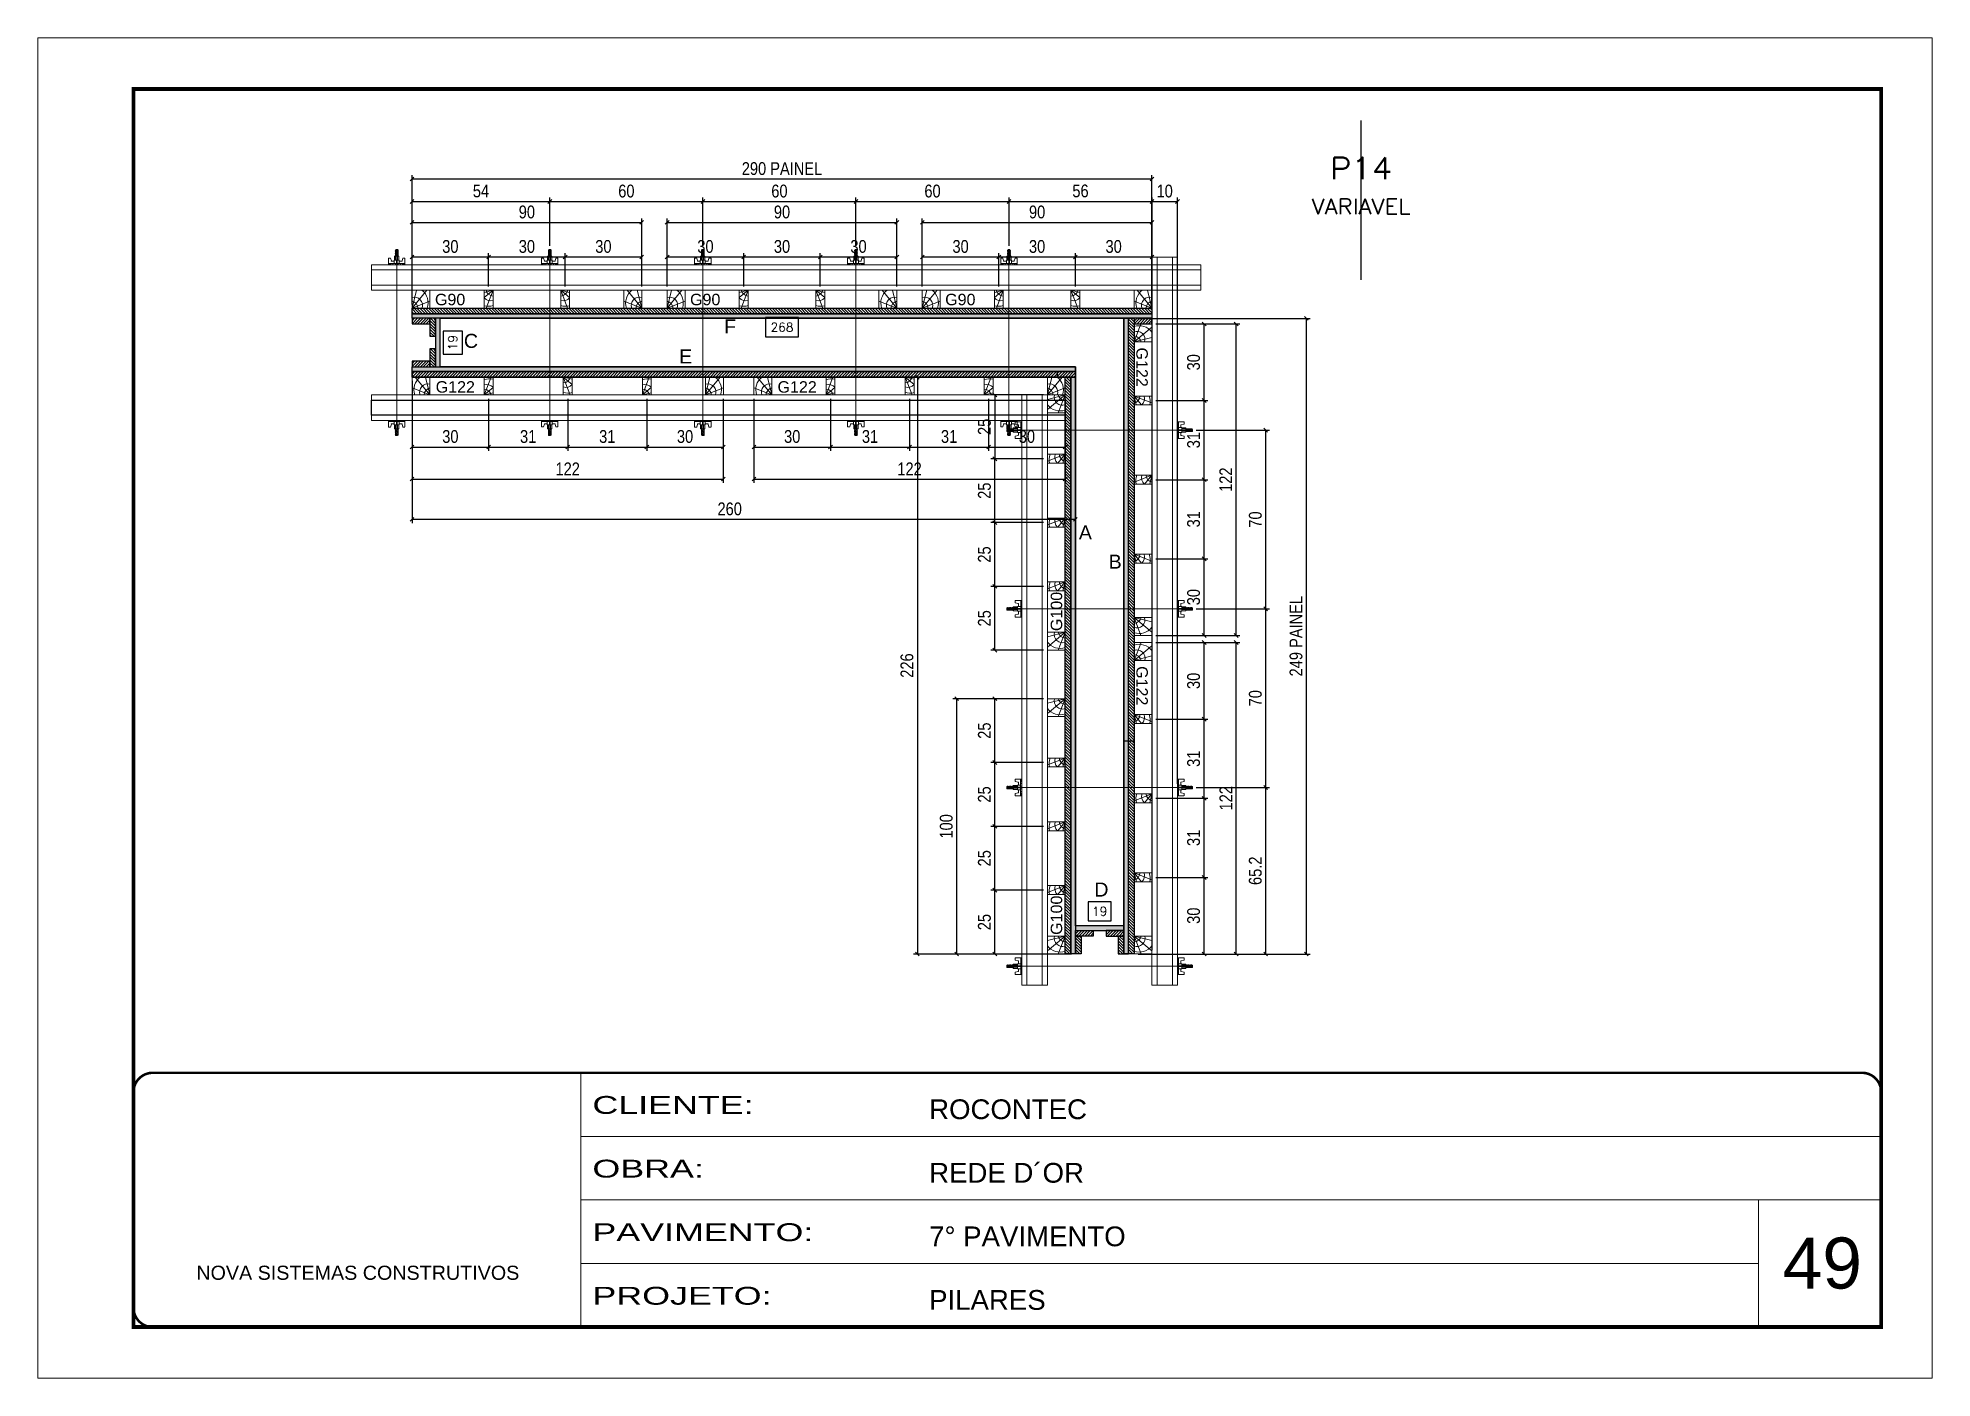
# Model space of a CAD drawing. Extents: x 28748 to 35002, y 14885 to 43501.
# Drawn here: x 28748 to 30233, y 28668 to 29718 of the extents above; entities that cross this region are included whole.
import ezdxf
from ezdxf.enums import TextEntityAlignment as Align

# ---------------------------------------------------------------- set-up
doc = ezdxf.new("R2010")
doc.units = 0
for name, pattern in [('CONTINUO', [0]), ('DASHED', [0.75, 0.5, -0.25]), ('HIDDEN', [0.375, 0.25, -0.125])]:
    doc.linetypes.add(name, pattern=pattern)
for name, color, linetype, lineweight in [('CARIMBO', 255, 'Continuous', 9), ('CONCRETO', 251, 'Continuous', 25), ('Folhas', 255, 'Continuous', 9), ('Hachura', 251, 'Continuous', 9), ('Madeira', 126, 'Continuous', 18), ('Perfil Metálico', 224, 'Continuous', 18), ('SARRAFO DE PRESSAO', 251, 'DASHED', 9), ('Texto Seção', 7, 'Continuous', 15)]:
    doc.layers.add(name, color=color, linetype=linetype, lineweight=lineweight)
for name, color, linetype in [('COTA', 241, 'Continuous'), ('MEIO_PONT', 93, 'Continuous'), ('Painéis', 200, 'Continuous'), ('SARRAFO', 251, 'Continuous'), ('Texto de Titulo', 7, 'Continuous'), ('Texto Qtd Sarr', 242, 'Continuous'), ('TEXTO_GERAL', 7, 'Continuous')]:
    doc.layers.add(name, color=color, linetype=linetype)
doc.styles.add('ARIAL', font='arial.ttf')
doc.styles.add('COTA TECNICA 2X', font='techl___.ttf', dxfattribs={"height": 10})
doc.styles.add('ROMANS', font='romans.shx')
doc.styles.add('SANSSERIF', font='sas_____.pfb')
doc.styles.add('Tecnologia', font='')
doc.styles.get('Tecnologia').set_extended_font_data('Forgotten Futurist')
doc.dimstyles.new('Cota Seção interna', dxfattribs={"dimtxt": 7, "dimasz": 6, "dimexe": 0.18, "dimexo": 2, "dimgap": -4, "dimtad": 3, "dimdec": 1, "dimlfac": 0.5, "dimzin": 12, "dimdsep": 46, "dimtxsty": 'ROMANS', "dimblk": 'ARCHTICK', "dimcen": 0.09, "dimse1": 1, "dimse2": 1, "dimsd1": 1, "dimsd2": 1, "dimclrd": 180, "dimclre": 5, "dimclrt": 1, "dimadec": 0, "dimazin": 3, "dimtfac": 1, "dimtdec": 1, "dimtofl": 0, "dimtmove": 0, "dimatfit": 3, "dimldrblk": 'ARCHTICK', "dimfxl": 1, "dimtolj": 1, "dimtzin": 0, "dimarcsym": 0})
doc.dimstyles.new('SECAO PILAR', dxfattribs={"dimtxt": 10, "dimasz": 3, "dimexe": 3, "dimexo": 3, "dimgap": 3, "dimtad": 1, "dimdec": 1, "dimlfac": 0.5, "dimzin": 12, "dimdsep": 46, "dimtxsty": 'COTA TECNICA 2X', "dimblk1": 'OBLIQUE', "dimblk2": 'OBLIQUE', "dimsah": 1, "dimcen": 0.9, "dimclrd": 256, "dimclre": 256, "dimclrt": 256, "dimadec": 1, "dimazin": 3, "dimtfac": 1, "dimtdec": 1, "dimtmove": 0, "dimatfit": 3, "dimfxl": 1, "dimtolj": 1, "dimtzin": 12, "dimarcsym": 0})
pattern_1 = [(315, (53133.929, 19876.1973), (1.12253202, 1.12253202), [])]
pattern_2 = [(45, (39376.0727, 51909.9573), (-1.12253202, 1.12253202), [])]
pattern_3 = [(315, (53141.929, 20143.1973), (1.12253202, 1.12253202), [])]

msp = doc.modelspace()

# ---------------------------------------------------------------- texts
at = {"layer": 'CARIMBO', "style": 'ARIAL'}
msp.add_text('49', height=40, dxfattribs=at).set_placement((30116.2, 28737.99))
at = {"layer": 'Texto Seção', "color": 0, "linetype": 'Continuous', "style": 'SANSSERIF'}
for p in [(29546.85, 29253.09), (29546.85, 29015.09)]:
    msp.add_text('G100', height=9, rotation=90, dxfattribs=at).set_placement(p, align=Align.MIDDLE_LEFT)
at = {"layer": 'TEXTO_GERAL', "color": 0, "linetype": 'Continuous', "style": 'SANSSERIF'}
for s, p in [('G90', (29059.62, 29512.88)), ('G90', (29259.62, 29512.88)), ('G90', (29459.62, 29512.88)), ('G122', (29060.21, 29444.39)), ('G122', (29328.21, 29444.39))]:
    msp.add_text(s, height=9, dxfattribs=at).set_placement(p, align=Align.MIDDLE_LEFT)
at = {"layer": 'TEXTO_GERAL', "style": 'ARIAL'}
for s, p in [('F', (29290.98, 29491.8)), ('C', (29087.87, 29480.47)), ('E', (29256.19, 29468.29)), ('A', (29569.55, 29330.39)), ('B', (29592.9, 29307.49)), ('D', (29582.11, 29050.62))]:
    msp.add_text(s, height=11, dxfattribs=at).set_placement(p, align=Align.MIDDLE_CENTER)
at = {"layer": 'TEXTO_GERAL', "color": 0, "linetype": 'Continuous', "style": 'SANSSERIF'}
for p in [(29613.95, 29475.25), (29613.99, 29225.65)]:
    msp.add_text('G122', height=9, rotation=270, dxfattribs=at).set_placement(p, align=Align.MIDDLE_LEFT)

# ---------------------------------------------------------------- blocks, each defined once
blk = doc.blocks.new('9999999999')
at = {"color": 30, "linetype": 'CONTINUO'}
for p, q in [((98564.6, 34230.2), (98564.6, 34429.4)), ((98564.6, 34379.6), (99584, 34379.6)), ((98564.6, 34329.8), (99488, 34329.8)), ((99584, 34329.8), (99488, 34329.8)), ((99488, 34329.8), (99488, 34230.2)), ((98564.6, 34280), (99488, 34280))]:
    blk.add_line(p, q, dxfattribs=at)
at = {"color": 30, "linetype": 'CONTINUO', "const_width": 2}
blk.add_lwpolyline([(99584, 34230.2), (99584, 34414.4, 0.414214), (99569, 34429.4), (98229, 34429.4, 0.414214), (98214, 34414.4), (98214, 34245.2, 0.414214), (98229, 34230.2), (99584, 34230.2)], format="xyb", dxfattribs=at)
at = {"layer": 'Folhas'}
blk.add_lwpolyline([(98139, 34190.2), (99624, 34190.2), (99624, 35240.2), (98139, 35240.2)], close=True, dxfattribs=at)
at = {"layer": 'Folhas', "color": 30, "const_width": 3}
blk.add_lwpolyline([(98214, 34230.2), (99584, 34230.2), (99584, 35200.2), (98214, 35200.2)], close=True, dxfattribs=at)
at = {"color": 7, "linetype": 'Continuous', "ltscale": 5, "style": 'ARIAL'}
for s, height, p in [('ROCONTEC', 15.48, (98837.7, 34393.1)), ('REDE D´OR', 15.48, (98837.7, 34343.3)), ('7° PAVIMENTO', 15.483, (98837.7, 34293.5)), ('NOVA SISTEMAS CONSTRUTIVOS', 11.059, (98263.2, 34267.2)), ('PILARES', 15.48, (98837.7, 34243.7))]:
    blk.add_text(s, height=height, dxfattribs=at).set_placement(p)
at = {"layer": 'Folhas', "color": 7, "style": 'Tecnologia', "width": 1.5}
for s, p in [('CLIENTE:', (98573.7, 34397.2)), ('OBRA:', (98573.7, 34347.3)), ('PAVIMENTO:', (98573.7, 34297.5)), ('PROJETO:', (98573.7, 34247.7))]:
    blk.add_text(s, height=14, dxfattribs=at).set_placement(p)
blk = doc.blocks.new('*D980')
at = {"layer": 'COTA', "color": 180, "lineweight": -2, "transparency": 16777216}
for p, q in [((29081.1, 29488.1), (29066.1, 29488.1)), ((29066.1, 29488.1), (29066.1, 29470.1)), ((29081.1, 29470.1), (29081.1, 29488.1)), ((29066.1, 29470.1), (29081.1, 29470.1))]:
    blk.add_line(p, q, dxfattribs=at)
at = {"layer": 'Defpoints', "color": 0, "transparency": 16777216}
for p in [(29064.1, 29498.1), (29064.1, 29460.1), (29085.1, 29460.1)]:
    blk.add_point(p, dxfattribs=at)
at = {"layer": 'COTA', "color": 1, "transparency": 16777216, "insert": (29073.6, 29479.1), "char_height": 7, "attachment_point": 5, "rotation": 90, "style": 'ROMANS'}
blk.add_mtext('\\A1;19', dxfattribs=at)
blk = doc.blocks.new('_ArchTick')
at = {"color": 0, "linetype": 'ByBlock', "const_width": 0.15}
blk.add_lwpolyline([(-0.5, -0.5), (0.5, 0.5)], dxfattribs=at)
blk = doc.blocks.new('*D981')
at = {"layer": 'COTA', "color": 180, "lineweight": -2, "transparency": 16777216}
for p, q in [((29589.7, 29041.1), (29571.7, 29041.1)), ((29571.7, 29041.1), (29571.7, 29026.1)), ((29589.7, 29026.1), (29589.7, 29041.1)), ((29571.7, 29026.1), (29589.7, 29026.1))]:
    blk.add_line(p, q, dxfattribs=at)
at = {"layer": 'Defpoints', "color": 0, "transparency": 16777216}
for p in [(29561.7, 29022.1), (29599.7, 29022.1), (29599.7, 29022.1)]:
    blk.add_point(p, dxfattribs=at)
at = {"layer": 'COTA', "color": 1, "transparency": 16777216, "insert": (29580.7, 29033.6), "char_height": 7, "attachment_point": 5, "style": 'ROMANS'}
blk.add_mtext('\\A1;19', dxfattribs=at)
blk = doc.blocks.new('*D1823')
at = {"layer": 'COTA', "color": 180, "lineweight": -2, "transparency": 16777216}
for p, q in [((29344.7, 29498.7), (29318.7, 29498.7)), ((29318.7, 29498.7), (29318.7, 29483.7)), ((29344.7, 29483.7), (29344.7, 29498.7)), ((29318.7, 29483.7), (29344.7, 29483.7))]:
    blk.add_line(p, q, dxfattribs=at)
at = {"layer": 'Defpoints', "color": 0, "transparency": 16777216}
for p in [(29063.7, 29498.1), (29599.7, 29498.1), (29063.7, 29479.7)]:
    blk.add_point(p, dxfattribs=at)
at = {"layer": 'COTA', "color": 1, "transparency": 16777216, "insert": (29331.7, 29491.2), "char_height": 7, "attachment_point": 5, "style": 'ROMANS'}
blk.add_mtext('\\A1;268', dxfattribs=at)
blk = doc.blocks.new('C')
at = {"layer": 'Hachura', "color": 0}
for p, q in [((0, 3.22), (0, -3.22)), ((0.45, 3.22), (0, 3.22)), ((0.46, 3.16), (0, 3.16)), ((0.46, 3.05), (0, 3.05)), ((0.46, 2.88), (0, 2.88)), ((0, 2.75), (0, -1.16)), ((0.46, 2.65), (0, 2.65)), ((0.46, 2.23), (0, 2.23)), ((0.46, 1.51), (0, 1.51)), ((0.39, 0.49), (0.17, 0.49)), ((0.45, -3.23), (0.45, 3.22)), ((0.45, 3.22), (2.58, 3.22)), ((1.74, 0.97), (0.45, 0.97)), ((1.45, 0.1), (0.45, 0.1)), ((1.35, 1.94), (1.35, 0.96)), ((2.58, 2.39), (1.47, 2.09)), ((1.74, -0.97), (1.74, 0.97)), ((1.74, 0.97), (1.74, 0.84)), ((1.74, 0.97), (1.74, 0.84)), ((1.74, 0.84), (3.35, 0.84)), ((3.35, 0.45), (1.74, 0.45)), ((2.58, 3.22), (2.58, 2.39)), ((3.32, 0.84), (3.32, -0.84)), ((3.35, 0.84), (3.35, -0.84)), ((3.68, 0.45), (3.35, 0.45)), ((3.84, -0.52), (3.35, 0.45)), ((3.35, 0.06), (3.67, -0.57)), ((3.68, 0.45), (4.16, -0.52)), ((3.72, 0.5), (4.25, -0.57)), ((4.37, -0.55), (3.83, 0.53)), ((4.15, 0.45), (3.93, 0.45)), ((4.42, -0.52), (3.93, 0.45)), ((4.15, 0.45), (4.26, 0.45)), ((4.26, 0.45), (4.74, -0.52)), ((4.3, 0.5), (4.83, -0.57)), ((4.95, -0.55), (4.41, 0.53)), ((4.51, 0.45), (4.84, 0.45)), ((5, -0.52), (4.51, 0.45)), ((4.84, 0.45), (5.32, -0.52)), ((4.88, 0.5), (5.41, -0.57)), ((5.53, -0.55), (4.99, 0.53)), ((5.58, -0.52), (5.09, 0.45)), ((5.42, 0.45), (5.09, 0.45)), ((5.58, -0.52), (5.09, 0.45)), ((5.42, 0.45), (5.74, -0.19)), ((5.46, 0.5), (5.74, -0.07)), ((5.74, 0.19), (5.57, 0.53)), ((5.74, 0.32), (5.68, 0.45)), ((5.68, 0.45), (5.74, 0.45)), ((5.74, 0.45), (5.9, 0.29)), ((5.74, 0.45), (5.74, -0.52)), ((5.9, -0.36), (5.9, 0.29)), ((0.45, 0), (0, 0)), ((0.46, -1.52), (0, -1.52)), ((0.46, -2.23), (0, -2.23)), ((0.46, -2.65), (0, -2.65)), ((0.46, -2.88), (0, -2.88)), ((0.46, -3.05), (0, -3.05)), ((0.46, -3.16), (0, -3.16)), ((0, -3.22), (2.57, -3.22)), ((0.08, -0.48), (0.29, -0.48)), ((0.29, -0.48), (0.4, -0.48)), ((0.45, 0), (0.45, -0.97)), ((0.45, -0.16), (1.45, -0.16)), ((0.45, -0.65), (0.45, -0.32)), ((0.45, -3.23), (0.45, -0.65)), ((0.45, -0.97), (1.74, -0.97)), ((1.35, -1.94), (1.35, -0.97)), ((2.58, -2.39), (1.47, -2.1)), ((3.35, -0.32), (1.74, -0.32)), ((3.35, -0.84), (1.74, -0.84)), ((2.58, -3.23), (2.58, -2.39)), ((3.35, -0.07), (3.58, -0.52)), ((3.35, -0.52), (3.58, -0.52)), ((3.84, -0.52), (4.16, -0.52)), ((4.42, -0.52), (4.74, -0.52)), ((4.63, -0.52), (4.74, -0.52)), ((5, -0.52), (5.32, -0.52)), ((5.58, -0.52), (5.74, -0.52)), ((5.74, -0.52), (5.9, -0.36)), ((5.74, -0.52), (5.74, -0.52))]:
    blk.add_line(p, q, dxfattribs=at)
for centre, radius, start, end in [((1.52, 1.94), 0.161, 104.74356, 180), ((1.44, -0.03), 0.129, 272.69497, 87.30503), ((3.81, 0.39), 0.143, 25.56881, 154.43119), ((4.39, 0.39), 0.143, 25.56881, 154.43119), ((4.97, 0.39), 0.143, 25.56881, 154.43119), ((5.55, 0.39), 0.143, 25.56881, 154.43119), ((0.17, -0.37), 0.174, 221.74404, 317.85924), ((1.52, -1.94), 0.161, 180, 255.25644), ((3.71, -0.4), 0.174, 222.14076, 318.25596), ((4.29, -0.4), 0.174, 222.14076, 318.25596), ((4.87, -0.4), 0.174, 222.14076, 318.25596), ((5.45, -0.4), 0.174, 222.14076, 318.25596), ((5.61, -0.4), 0.174, 317.85924, 318.25596)]:
    blk.add_arc(centre, radius, start, end, dxfattribs=at)
blk = doc.blocks.new('titulo1')
at = {"layer": 'Defpoints', "color": 252, "linetype": 'HIDDEN', "ltscale": 2}
blk.add_line((0, 0), (0, 125), dxfattribs=at)
at = {"layer": 'Defpoints', "style": 'ROMANS', "oblique": 15}
blk.add_attdef('FOLHA', text='', height=10, dxfattribs=at).set_placement((0, 15.6), align=Align.MIDDLE_CENTER)
at = {"layer": 'Texto Qtd Sarr', "color": 3, "style": 'ROMANS', "oblique": 15}
for tag, height, p in [('TITULO', 17, (0, 71.4)), ('SEÇÃO', 12, (0, 41.5))]:
    blk.add_attdef(tag, text='', height=height, dxfattribs=at).set_placement(p, align=Align.MIDDLE_CENTER)
blk = doc.blocks.new('_Oblique')
at = {"color": 0, "linetype": 'ByBlock', "lineweight": -2}
blk.add_line((-0.5, -0.5), (0.5, 0.5), dxfattribs=at)
blk = doc.blocks.new('*D1824')
at = {"layer": 'COTA', "lineweight": -2, "transparency": 16777216}
for p, q in [((29041.7, 29509.1), (29041.7, 29610.3)), ((29621.7, 29607.3), (29041.7, 29607.3)), ((29621.7, 29509.1), (29621.7, 29610.3))]:
    blk.add_line(p, q, dxfattribs=at)
at = {"layer": 'Defpoints', "color": 0, "transparency": 16777216}
for p in [(29041.7, 29607.3), (29041.7, 29506.1), (29621.7, 29506.1)]:
    blk.add_point(p, dxfattribs=at)
at = {"layer": 'COTA', "lineweight": -2, "transparency": 16777216, "xscale": 3, "yscale": 3, "zscale": 3, "rotation": 180}
blk.add_blockref('_Oblique', (29041.7, 29607.3), dxfattribs=at)
at = {"layer": 'COTA', "lineweight": -2, "transparency": 16777216, "xscale": 3, "yscale": 3, "zscale": 3}
blk.add_blockref('_Oblique', (29621.7, 29607.3), dxfattribs=at)
at = {"layer": 'COTA', "transparency": 16777216, "insert": (29331.7, 29615.4), "char_height": 10, "attachment_point": 5, "style": 'COTA TECNICA 2X'}
blk.add_mtext('\\A1;290 PAINEL', dxfattribs=at)
blk = doc.blocks.new('*D1825')
at = {"layer": 'COTA', "lineweight": -2, "transparency": 16777216}
for p, q in [((29041.7, 29449.1), (29041.7, 29337.7)), ((29561.7, 29449.1), (29561.7, 29337.7)), ((29041.7, 29340.7), (29561.7, 29340.7))]:
    blk.add_line(p, q, dxfattribs=at)
at = {"layer": 'Defpoints', "color": 0, "transparency": 16777216}
for p in [(29041.7, 29452.1), (29561.7, 29452.1), (29561.7, 29340.7)]:
    blk.add_point(p, dxfattribs=at)
at = {"layer": 'COTA', "lineweight": -2, "transparency": 16777216, "xscale": 3, "yscale": 3, "zscale": 3, "rotation": 180}
blk.add_blockref('_Oblique', (29041.7, 29340.7), dxfattribs=at)
at = {"layer": 'COTA', "lineweight": -2, "transparency": 16777216, "xscale": 3, "yscale": 3, "zscale": 3}
blk.add_blockref('_Oblique', (29561.7, 29340.7), dxfattribs=at)
at = {"layer": 'COTA', "transparency": 16777216, "insert": (29290.7, 29348.8), "char_height": 10, "attachment_point": 5, "style": 'COTA TECNICA 2X'}
blk.add_mtext('\\A1;260', dxfattribs=at)
blk = doc.blocks.new('*D1826')
at = {"layer": 'COTA', "lineweight": -2, "transparency": 16777216}
for p, q in [((29610.7, 29498.1), (29745.8, 29498.1)), ((29742.8, 29000.1), (29742.8, 29498.1)), ((29610.8, 29000.1), (29745.8, 29000.1))]:
    blk.add_line(p, q, dxfattribs=at)
at = {"layer": 'Defpoints', "color": 0, "transparency": 16777216}
for p in [(29607.7, 29498.1), (29742.8, 29498.1), (29607.8, 29000.1)]:
    blk.add_point(p, dxfattribs=at)
at = {"layer": 'COTA', "lineweight": -2, "transparency": 16777216, "xscale": 3, "yscale": 3, "zscale": 3}
for p, rotation in [((29742.8, 29498.1), 90), ((29742.8, 29000.1), 270)]:
    blk.add_blockref('_Oblique', p, dxfattribs=dict(at, rotation=rotation))
at = {"layer": 'COTA', "transparency": 16777216, "insert": (29734.7, 29249.1), "char_height": 10, "attachment_point": 5, "rotation": 90, "style": 'COTA TECNICA 2X'}
blk.add_mtext('\\A1;249 PAINEL', dxfattribs=at)
blk = doc.blocks.new('*D1827')
at = {"layer": 'COTA', "lineweight": -2, "transparency": 16777216}
for p, q in [((29558.7, 29452.1), (29434.8, 29452.1)), ((29437.8, 29452.1), (29437.8, 29000.1)), ((29558.7, 29000.1), (29434.8, 29000.1))]:
    blk.add_line(p, q, dxfattribs=at)
at = {"layer": 'Defpoints', "color": 0, "transparency": 16777216}
for p in [(29561.7, 29452.1), (29437.8, 29000.1), (29561.7, 29000.1)]:
    blk.add_point(p, dxfattribs=at)
at = {"layer": 'COTA', "lineweight": -2, "transparency": 16777216, "xscale": 3, "yscale": 3, "zscale": 3}
for p, rotation in [((29437.8, 29452.1), 90), ((29437.8, 29000.1), 270)]:
    blk.add_blockref('_Oblique', p, dxfattribs=dict(at, rotation=rotation))
at = {"layer": 'COTA', "transparency": 16777216, "insert": (29429.7, 29226.1), "char_height": 10, "attachment_point": 5, "rotation": 90, "style": 'COTA TECNICA 2X'}
blk.add_mtext('\\A1;226', dxfattribs=at)
blk = doc.blocks.new('PONTALETE')
at = {"layer": 'Madeira'}
for q in [(2.71, 7), (7, 5.76), (7, 1.74)]:
    blk.add_line((0, 0), q, dxfattribs=at)
blk.add_lwpolyline([(0, 0), (7, 0), (7, 7), (0, 7)], close=True, dxfattribs=at)
for centre, radius, start, end in [((2.04, 0.06), 6.23, 37.28179, 109.09128), ((1.09, 0.9), 3.19, 343.60304, 109.98471), ((-0.21, -0.78), 3.09, 14.63219, 86.0383)]:
    blk.add_arc(centre, radius, start, end, dxfattribs=at)
blk = doc.blocks.new('MEIO PONTALETE')
at = {"layer": 'Madeira'}
for q in [(2.71, 7), (3.5, 2.88), (3.5, 0.87)]:
    blk.add_line((0, 0), q, dxfattribs=at)
blk.add_lwpolyline([(0, 0), (3.5, 0), (3.5, 7), (0, 7)], close=True, dxfattribs=at)
for centre, radius, start, end in [((2.04, 0.06), 6.23, 76.44987, 109.09128), ((1.09, 0.9), 3.19, 40.90626, 109.98471), ((-0.21, -0.78), 3.09, 14.63219, 86.0383)]:
    blk.add_arc(centre, radius, start, end, dxfattribs=at)
blk = doc.blocks.new('*D1804')
at = {"layer": 'COTA', "lineweight": -2, "transparency": 16777216}
for p, q in [((29041.7, 29523.1), (29041.7, 29549.2)), ((29041.7, 29546.2), (29101.7, 29546.2)), ((29101.7, 29523.1), (29101.7, 29549.2))]:
    blk.add_line(p, q, dxfattribs=at)
at = {"layer": 'Defpoints', "color": 0, "transparency": 16777216}
for p in [(29101.7, 29546.2), (29041.7, 29520.1), (29101.7, 29520.1)]:
    blk.add_point(p, dxfattribs=at)
at = {"layer": 'COTA', "lineweight": -2, "transparency": 16777216, "xscale": 3, "yscale": 3, "zscale": 3, "rotation": 180}
blk.add_blockref('_Oblique', (29041.7, 29546.2), dxfattribs=at)
at = {"layer": 'COTA', "lineweight": -2, "transparency": 16777216, "xscale": 3, "yscale": 3, "zscale": 3}
blk.add_blockref('_Oblique', (29101.7, 29546.2), dxfattribs=at)
at = {"layer": 'COTA', "transparency": 16777216, "insert": (29071.7, 29554.4), "char_height": 10, "attachment_point": 5, "style": 'COTA TECNICA 2X'}
blk.add_mtext('\\A1;30', dxfattribs=at)
blk = doc.blocks.new('*D1805')
at = {"layer": 'COTA', "lineweight": -2, "transparency": 16777216}
for p, q in [((29101.7, 29523.1), (29101.7, 29549.2)), ((29101.7, 29546.2), (29161.7, 29546.2)), ((29161.7, 29523.1), (29161.7, 29549.2))]:
    blk.add_line(p, q, dxfattribs=at)
at = {"layer": 'Defpoints', "color": 0, "transparency": 16777216}
for p in [(29161.7, 29546.2), (29101.7, 29520.1), (29161.7, 29520.1)]:
    blk.add_point(p, dxfattribs=at)
at = {"layer": 'COTA', "lineweight": -2, "transparency": 16777216, "xscale": 3, "yscale": 3, "zscale": 3, "rotation": 180}
blk.add_blockref('_Oblique', (29101.7, 29546.2), dxfattribs=at)
at = {"layer": 'COTA', "lineweight": -2, "transparency": 16777216, "xscale": 3, "yscale": 3, "zscale": 3}
blk.add_blockref('_Oblique', (29161.7, 29546.2), dxfattribs=at)
at = {"layer": 'COTA', "transparency": 16777216, "insert": (29131.7, 29554.4), "char_height": 10, "attachment_point": 5, "style": 'COTA TECNICA 2X'}
blk.add_mtext('\\A1;30', dxfattribs=at)
blk = doc.blocks.new('*D1806')
at = {"layer": 'COTA', "lineweight": -2, "transparency": 16777216}
for p, q in [((29161.7, 29523.1), (29161.7, 29549.2)), ((29161.7, 29546.2), (29221.7, 29546.2)), ((29221.7, 29523.1), (29221.7, 29549.2))]:
    blk.add_line(p, q, dxfattribs=at)
at = {"layer": 'Defpoints', "color": 0, "transparency": 16777216}
for p in [(29221.7, 29546.2), (29161.7, 29520.1), (29221.7, 29520.1)]:
    blk.add_point(p, dxfattribs=at)
at = {"layer": 'COTA', "lineweight": -2, "transparency": 16777216, "xscale": 3, "yscale": 3, "zscale": 3, "rotation": 180}
blk.add_blockref('_Oblique', (29161.7, 29546.2), dxfattribs=at)
at = {"layer": 'COTA', "lineweight": -2, "transparency": 16777216, "xscale": 3, "yscale": 3, "zscale": 3}
blk.add_blockref('_Oblique', (29221.7, 29546.2), dxfattribs=at)
at = {"layer": 'COTA', "transparency": 16777216, "insert": (29191.7, 29554.4), "char_height": 10, "attachment_point": 5, "style": 'COTA TECNICA 2X'}
blk.add_mtext('\\A1;30', dxfattribs=at)
blk = doc.blocks.new('*D1807')
at = {"layer": 'COTA', "lineweight": -2, "transparency": 16777216}
for p, q in [((29041.7, 29523.1), (29041.7, 29576.3)), ((29041.7, 29573.3), (29221.7, 29573.3)), ((29221.7, 29523.1), (29221.7, 29576.3))]:
    blk.add_line(p, q, dxfattribs=at)
at = {"layer": 'Defpoints', "color": 0, "transparency": 16777216}
for p in [(29221.7, 29573.3), (29041.7, 29520.1), (29221.7, 29520.1)]:
    blk.add_point(p, dxfattribs=at)
at = {"layer": 'COTA', "lineweight": -2, "transparency": 16777216, "xscale": 3, "yscale": 3, "zscale": 3, "rotation": 180}
blk.add_blockref('_Oblique', (29041.7, 29573.3), dxfattribs=at)
at = {"layer": 'COTA', "lineweight": -2, "transparency": 16777216, "xscale": 3, "yscale": 3, "zscale": 3}
blk.add_blockref('_Oblique', (29221.7, 29573.3), dxfattribs=at)
at = {"layer": 'COTA', "transparency": 16777216, "insert": (29131.7, 29581.4), "char_height": 10, "attachment_point": 5, "style": 'COTA TECNICA 2X'}
blk.add_mtext('\\A1;90', dxfattribs=at)
blk = doc.blocks.new('*D957')
at = {"layer": 'COTA', "lineweight": -2, "transparency": 16777216}
for p, q in [((29241.7, 29523.1), (29241.7, 29549.2)), ((29241.7, 29546.2), (29301.7, 29546.2)), ((29301.7, 29523.1), (29301.7, 29549.2))]:
    blk.add_line(p, q, dxfattribs=at)
at = {"layer": 'Defpoints', "color": 0, "transparency": 16777216}
for p in [(29301.7, 29546.2), (29241.7, 29520.1), (29301.7, 29520.1)]:
    blk.add_point(p, dxfattribs=at)
at = {"layer": 'COTA', "lineweight": -2, "transparency": 16777216, "xscale": 3, "yscale": 3, "zscale": 3, "rotation": 180}
blk.add_blockref('_Oblique', (29241.7, 29546.2), dxfattribs=at)
at = {"layer": 'COTA', "lineweight": -2, "transparency": 16777216, "xscale": 3, "yscale": 3, "zscale": 3}
blk.add_blockref('_Oblique', (29301.7, 29546.2), dxfattribs=at)
at = {"layer": 'COTA', "transparency": 16777216, "insert": (29271.7, 29554.4), "char_height": 10, "attachment_point": 5, "style": 'COTA TECNICA 2X'}
blk.add_mtext('\\A1;30', dxfattribs=at)
blk = doc.blocks.new('*D958')
at = {"layer": 'COTA', "lineweight": -2, "transparency": 16777216}
for p, q in [((29301.7, 29523.1), (29301.7, 29549.2)), ((29301.7, 29546.2), (29361.7, 29546.2)), ((29361.7, 29523.1), (29361.7, 29549.2))]:
    blk.add_line(p, q, dxfattribs=at)
at = {"layer": 'Defpoints', "color": 0, "transparency": 16777216}
for p in [(29361.7, 29546.2), (29301.7, 29520.1), (29361.7, 29520.1)]:
    blk.add_point(p, dxfattribs=at)
at = {"layer": 'COTA', "lineweight": -2, "transparency": 16777216, "xscale": 3, "yscale": 3, "zscale": 3, "rotation": 180}
blk.add_blockref('_Oblique', (29301.7, 29546.2), dxfattribs=at)
at = {"layer": 'COTA', "lineweight": -2, "transparency": 16777216, "xscale": 3, "yscale": 3, "zscale": 3}
blk.add_blockref('_Oblique', (29361.7, 29546.2), dxfattribs=at)
at = {"layer": 'COTA', "transparency": 16777216, "insert": (29331.7, 29554.4), "char_height": 10, "attachment_point": 5, "style": 'COTA TECNICA 2X'}
blk.add_mtext('\\A1;30', dxfattribs=at)
blk = doc.blocks.new('*D959')
at = {"layer": 'COTA', "lineweight": -2, "transparency": 16777216}
for p, q in [((29361.7, 29523.1), (29361.7, 29549.2)), ((29361.7, 29546.2), (29421.7, 29546.2)), ((29421.7, 29523.1), (29421.7, 29549.2))]:
    blk.add_line(p, q, dxfattribs=at)
at = {"layer": 'Defpoints', "color": 0, "transparency": 16777216}
for p in [(29421.7, 29546.2), (29361.7, 29520.1), (29421.7, 29520.1)]:
    blk.add_point(p, dxfattribs=at)
at = {"layer": 'COTA', "lineweight": -2, "transparency": 16777216, "xscale": 3, "yscale": 3, "zscale": 3, "rotation": 180}
blk.add_blockref('_Oblique', (29361.7, 29546.2), dxfattribs=at)
at = {"layer": 'COTA', "lineweight": -2, "transparency": 16777216, "xscale": 3, "yscale": 3, "zscale": 3}
blk.add_blockref('_Oblique', (29421.7, 29546.2), dxfattribs=at)
at = {"layer": 'COTA', "transparency": 16777216, "insert": (29391.7, 29554.4), "char_height": 10, "attachment_point": 5, "style": 'COTA TECNICA 2X'}
blk.add_mtext('\\A1;30', dxfattribs=at)
blk = doc.blocks.new('*D960')
at = {"layer": 'COTA', "lineweight": -2, "transparency": 16777216}
for p, q in [((29241.7, 29523.1), (29241.7, 29576.3)), ((29241.7, 29573.3), (29421.7, 29573.3)), ((29421.7, 29523.1), (29421.7, 29576.3))]:
    blk.add_line(p, q, dxfattribs=at)
at = {"layer": 'Defpoints', "color": 0, "transparency": 16777216}
for p in [(29421.7, 29573.3), (29241.7, 29520.1), (29421.7, 29520.1)]:
    blk.add_point(p, dxfattribs=at)
at = {"layer": 'COTA', "lineweight": -2, "transparency": 16777216, "xscale": 3, "yscale": 3, "zscale": 3, "rotation": 180}
blk.add_blockref('_Oblique', (29241.7, 29573.3), dxfattribs=at)
at = {"layer": 'COTA', "lineweight": -2, "transparency": 16777216, "xscale": 3, "yscale": 3, "zscale": 3}
blk.add_blockref('_Oblique', (29421.7, 29573.3), dxfattribs=at)
at = {"layer": 'COTA', "transparency": 16777216, "insert": (29331.7, 29581.4), "char_height": 10, "attachment_point": 5, "style": 'COTA TECNICA 2X'}
blk.add_mtext('\\A1;90', dxfattribs=at)
blk = doc.blocks.new('*D961')
at = {"layer": 'COTA', "lineweight": -2, "transparency": 16777216}
for p, q in [((29441.7, 29523.1), (29441.7, 29549.2)), ((29441.7, 29546.2), (29501.7, 29546.2)), ((29501.7, 29523.1), (29501.7, 29549.2))]:
    blk.add_line(p, q, dxfattribs=at)
at = {"layer": 'Defpoints', "color": 0, "transparency": 16777216}
for p in [(29501.7, 29546.2), (29441.7, 29520.1), (29501.7, 29520.1)]:
    blk.add_point(p, dxfattribs=at)
at = {"layer": 'COTA', "lineweight": -2, "transparency": 16777216, "xscale": 3, "yscale": 3, "zscale": 3, "rotation": 180}
blk.add_blockref('_Oblique', (29441.7, 29546.2), dxfattribs=at)
at = {"layer": 'COTA', "lineweight": -2, "transparency": 16777216, "xscale": 3, "yscale": 3, "zscale": 3}
blk.add_blockref('_Oblique', (29501.7, 29546.2), dxfattribs=at)
at = {"layer": 'COTA', "transparency": 16777216, "insert": (29471.7, 29554.4), "char_height": 10, "attachment_point": 5, "style": 'COTA TECNICA 2X'}
blk.add_mtext('\\A1;30', dxfattribs=at)
blk = doc.blocks.new('*D962')
at = {"layer": 'COTA', "lineweight": -2, "transparency": 16777216}
for p, q in [((29501.7, 29523.1), (29501.7, 29549.2)), ((29501.7, 29546.2), (29561.7, 29546.2)), ((29561.7, 29523.1), (29561.7, 29549.2))]:
    blk.add_line(p, q, dxfattribs=at)
at = {"layer": 'Defpoints', "color": 0, "transparency": 16777216}
for p in [(29561.7, 29546.2), (29501.7, 29520.1), (29561.7, 29520.1)]:
    blk.add_point(p, dxfattribs=at)
at = {"layer": 'COTA', "lineweight": -2, "transparency": 16777216, "xscale": 3, "yscale": 3, "zscale": 3, "rotation": 180}
blk.add_blockref('_Oblique', (29501.7, 29546.2), dxfattribs=at)
at = {"layer": 'COTA', "lineweight": -2, "transparency": 16777216, "xscale": 3, "yscale": 3, "zscale": 3}
blk.add_blockref('_Oblique', (29561.7, 29546.2), dxfattribs=at)
at = {"layer": 'COTA', "transparency": 16777216, "insert": (29531.7, 29554.4), "char_height": 10, "attachment_point": 5, "style": 'COTA TECNICA 2X'}
blk.add_mtext('\\A1;30', dxfattribs=at)
blk = doc.blocks.new('*D963')
at = {"layer": 'COTA', "lineweight": -2, "transparency": 16777216}
for p, q in [((29561.7, 29523.1), (29561.7, 29549.2)), ((29561.7, 29546.2), (29621.7, 29546.2)), ((29621.7, 29523.1), (29621.7, 29549.2))]:
    blk.add_line(p, q, dxfattribs=at)
at = {"layer": 'Defpoints', "color": 0, "transparency": 16777216}
for p in [(29621.7, 29546.2), (29561.7, 29520.1), (29621.7, 29520.1)]:
    blk.add_point(p, dxfattribs=at)
at = {"layer": 'COTA', "lineweight": -2, "transparency": 16777216, "xscale": 3, "yscale": 3, "zscale": 3, "rotation": 180}
blk.add_blockref('_Oblique', (29561.7, 29546.2), dxfattribs=at)
at = {"layer": 'COTA', "lineweight": -2, "transparency": 16777216, "xscale": 3, "yscale": 3, "zscale": 3}
blk.add_blockref('_Oblique', (29621.7, 29546.2), dxfattribs=at)
at = {"layer": 'COTA', "transparency": 16777216, "insert": (29591.7, 29554.4), "char_height": 10, "attachment_point": 5, "style": 'COTA TECNICA 2X'}
blk.add_mtext('\\A1;30', dxfattribs=at)
blk = doc.blocks.new('*D964')
at = {"layer": 'COTA', "lineweight": -2, "transparency": 16777216}
for p, q in [((29441.7, 29523.1), (29441.7, 29576.3)), ((29441.7, 29573.3), (29621.7, 29573.3)), ((29621.7, 29523.1), (29621.7, 29576.3))]:
    blk.add_line(p, q, dxfattribs=at)
at = {"layer": 'Defpoints', "color": 0, "transparency": 16777216}
for p in [(29621.7, 29573.3), (29441.7, 29520.1), (29621.7, 29520.1)]:
    blk.add_point(p, dxfattribs=at)
at = {"layer": 'COTA', "lineweight": -2, "transparency": 16777216, "xscale": 3, "yscale": 3, "zscale": 3, "rotation": 180}
blk.add_blockref('_Oblique', (29441.7, 29573.3), dxfattribs=at)
at = {"layer": 'COTA', "lineweight": -2, "transparency": 16777216, "xscale": 3, "yscale": 3, "zscale": 3}
blk.add_blockref('_Oblique', (29621.7, 29573.3), dxfattribs=at)
at = {"layer": 'COTA', "transparency": 16777216, "insert": (29531.7, 29581.4), "char_height": 10, "attachment_point": 5, "style": 'COTA TECNICA 2X'}
blk.add_mtext('\\A1;90', dxfattribs=at)
blk = doc.blocks.new('*D1808')
at = {"layer": 'COTA', "lineweight": -2, "transparency": 16777216}
for p, q in [((29041.7, 29435.1), (29041.7, 29394.3)), ((29101.7, 29435.1), (29101.7, 29394.3)), ((29041.7, 29397.3), (29101.7, 29397.3))]:
    blk.add_line(p, q, dxfattribs=at)
at = {"layer": 'Defpoints', "color": 0, "transparency": 16777216}
for p in [(29041.7, 29438.1), (29101.7, 29438.1), (29101.7, 29397.3)]:
    blk.add_point(p, dxfattribs=at)
at = {"layer": 'COTA', "lineweight": -2, "transparency": 16777216, "xscale": 3, "yscale": 3, "zscale": 3, "rotation": 180}
blk.add_blockref('_Oblique', (29041.7, 29397.3), dxfattribs=at)
at = {"layer": 'COTA', "lineweight": -2, "transparency": 16777216, "xscale": 3, "yscale": 3, "zscale": 3}
blk.add_blockref('_Oblique', (29101.7, 29397.3), dxfattribs=at)
at = {"layer": 'COTA', "transparency": 16777216, "insert": (29071.7, 29405.5), "char_height": 10, "attachment_point": 5, "style": 'COTA TECNICA 2X'}
blk.add_mtext('\\A1;30', dxfattribs=at)
blk = doc.blocks.new('*D1809')
at = {"layer": 'COTA', "lineweight": -2, "transparency": 16777216}
for p, q in [((29101.7, 29435.1), (29101.7, 29394.3)), ((29163.7, 29435.1), (29163.7, 29394.3)), ((29101.7, 29397.3), (29163.7, 29397.3))]:
    blk.add_line(p, q, dxfattribs=at)
at = {"layer": 'Defpoints', "color": 0, "transparency": 16777216}
for p in [(29101.7, 29438.1), (29163.7, 29438.1), (29163.7, 29397.3)]:
    blk.add_point(p, dxfattribs=at)
at = {"layer": 'COTA', "lineweight": -2, "transparency": 16777216, "xscale": 3, "yscale": 3, "zscale": 3, "rotation": 180}
blk.add_blockref('_Oblique', (29101.7, 29397.3), dxfattribs=at)
at = {"layer": 'COTA', "lineweight": -2, "transparency": 16777216, "xscale": 3, "yscale": 3, "zscale": 3}
blk.add_blockref('_Oblique', (29163.7, 29397.3), dxfattribs=at)
at = {"layer": 'COTA', "transparency": 16777216, "insert": (29132.7, 29405.5), "char_height": 10, "attachment_point": 5, "style": 'COTA TECNICA 2X'}
blk.add_mtext('\\A1;31', dxfattribs=at)
blk = doc.blocks.new('*D1810')
at = {"layer": 'COTA', "lineweight": -2, "transparency": 16777216}
for p, q in [((29163.7, 29435.1), (29163.7, 29394.3)), ((29225.7, 29435.1), (29225.7, 29394.3)), ((29163.7, 29397.3), (29225.7, 29397.3))]:
    blk.add_line(p, q, dxfattribs=at)
at = {"layer": 'Defpoints', "color": 0, "transparency": 16777216}
for p in [(29163.7, 29438.1), (29225.7, 29438.1), (29225.7, 29397.3)]:
    blk.add_point(p, dxfattribs=at)
at = {"layer": 'COTA', "lineweight": -2, "transparency": 16777216, "xscale": 3, "yscale": 3, "zscale": 3, "rotation": 180}
blk.add_blockref('_Oblique', (29163.7, 29397.3), dxfattribs=at)
at = {"layer": 'COTA', "lineweight": -2, "transparency": 16777216, "xscale": 3, "yscale": 3, "zscale": 3}
blk.add_blockref('_Oblique', (29225.7, 29397.3), dxfattribs=at)
at = {"layer": 'COTA', "transparency": 16777216, "insert": (29194.7, 29405.5), "char_height": 10, "attachment_point": 5, "style": 'COTA TECNICA 2X'}
blk.add_mtext('\\A1;31', dxfattribs=at)
blk = doc.blocks.new('*D1811')
at = {"layer": 'COTA', "lineweight": -2, "transparency": 16777216}
for p, q in [((29225.7, 29435.1), (29225.7, 29394.3)), ((29285.7, 29435.1), (29285.7, 29394.3)), ((29225.7, 29397.3), (29285.7, 29397.3))]:
    blk.add_line(p, q, dxfattribs=at)
at = {"layer": 'Defpoints', "color": 0, "transparency": 16777216}
for p in [(29225.7, 29438.1), (29285.7, 29438.1), (29285.7, 29397.3)]:
    blk.add_point(p, dxfattribs=at)
at = {"layer": 'COTA', "lineweight": -2, "transparency": 16777216, "xscale": 3, "yscale": 3, "zscale": 3, "rotation": 180}
blk.add_blockref('_Oblique', (29225.7, 29397.3), dxfattribs=at)
at = {"layer": 'COTA', "lineweight": -2, "transparency": 16777216, "xscale": 3, "yscale": 3, "zscale": 3}
blk.add_blockref('_Oblique', (29285.7, 29397.3), dxfattribs=at)
at = {"layer": 'COTA', "transparency": 16777216, "insert": (29255.7, 29405.5), "char_height": 10, "attachment_point": 5, "style": 'COTA TECNICA 2X'}
blk.add_mtext('\\A1;30', dxfattribs=at)
blk = doc.blocks.new('*D1812')
at = {"layer": 'COTA', "lineweight": -2, "transparency": 16777216}
for p, q in [((29041.7, 29435.1), (29041.7, 29369.2)), ((29285.7, 29435.1), (29285.7, 29369.2)), ((29041.7, 29372.2), (29285.7, 29372.2))]:
    blk.add_line(p, q, dxfattribs=at)
at = {"layer": 'Defpoints', "color": 0, "transparency": 16777216}
for p in [(29041.7, 29438.1), (29285.7, 29438.1), (29285.7, 29372.2)]:
    blk.add_point(p, dxfattribs=at)
at = {"layer": 'COTA', "lineweight": -2, "transparency": 16777216, "xscale": 3, "yscale": 3, "zscale": 3, "rotation": 180}
blk.add_blockref('_Oblique', (29041.7, 29372.2), dxfattribs=at)
at = {"layer": 'COTA', "lineweight": -2, "transparency": 16777216, "xscale": 3, "yscale": 3, "zscale": 3}
blk.add_blockref('_Oblique', (29285.7, 29372.2), dxfattribs=at)
at = {"layer": 'COTA', "transparency": 16777216, "insert": (29163.7, 29380.2), "char_height": 10, "attachment_point": 5, "style": 'COTA TECNICA 2X'}
blk.add_mtext('\\A1;122', dxfattribs=at)
blk = doc.blocks.new('*D965')
at = {"layer": 'COTA', "lineweight": -2, "transparency": 16777216}
for p, q in [((29309.7, 29435.1), (29309.7, 29394.3)), ((29369.7, 29435.1), (29369.7, 29394.3)), ((29309.7, 29397.3), (29369.7, 29397.3))]:
    blk.add_line(p, q, dxfattribs=at)
at = {"layer": 'Defpoints', "color": 0, "transparency": 16777216}
for p in [(29309.7, 29438.1), (29369.7, 29438.1), (29369.7, 29397.3)]:
    blk.add_point(p, dxfattribs=at)
at = {"layer": 'COTA', "lineweight": -2, "transparency": 16777216, "xscale": 3, "yscale": 3, "zscale": 3, "rotation": 180}
blk.add_blockref('_Oblique', (29309.7, 29397.3), dxfattribs=at)
at = {"layer": 'COTA', "lineweight": -2, "transparency": 16777216, "xscale": 3, "yscale": 3, "zscale": 3}
blk.add_blockref('_Oblique', (29369.7, 29397.3), dxfattribs=at)
at = {"layer": 'COTA', "transparency": 16777216, "insert": (29339.7, 29405.5), "char_height": 10, "attachment_point": 5, "style": 'COTA TECNICA 2X'}
blk.add_mtext('\\A1;30', dxfattribs=at)
blk = doc.blocks.new('*D966')
at = {"layer": 'COTA', "lineweight": -2, "transparency": 16777216}
for p, q in [((29369.7, 29435.1), (29369.7, 29394.3)), ((29431.7, 29435.1), (29431.7, 29394.3)), ((29369.7, 29397.3), (29431.7, 29397.3))]:
    blk.add_line(p, q, dxfattribs=at)
at = {"layer": 'Defpoints', "color": 0, "transparency": 16777216}
for p in [(29369.7, 29438.1), (29431.7, 29438.1), (29431.7, 29397.3)]:
    blk.add_point(p, dxfattribs=at)
at = {"layer": 'COTA', "lineweight": -2, "transparency": 16777216, "xscale": 3, "yscale": 3, "zscale": 3, "rotation": 180}
blk.add_blockref('_Oblique', (29369.7, 29397.3), dxfattribs=at)
at = {"layer": 'COTA', "lineweight": -2, "transparency": 16777216, "xscale": 3, "yscale": 3, "zscale": 3}
blk.add_blockref('_Oblique', (29431.7, 29397.3), dxfattribs=at)
at = {"layer": 'COTA', "transparency": 16777216, "insert": (29400.7, 29405.5), "char_height": 10, "attachment_point": 5, "style": 'COTA TECNICA 2X'}
blk.add_mtext('\\A1;31', dxfattribs=at)
blk = doc.blocks.new('*D967')
at = {"layer": 'COTA', "lineweight": -2, "transparency": 16777216}
for p, q in [((29431.7, 29435.1), (29431.7, 29394.3)), ((29493.7, 29435.1), (29493.7, 29394.3)), ((29431.7, 29397.3), (29493.7, 29397.3))]:
    blk.add_line(p, q, dxfattribs=at)
at = {"layer": 'Defpoints', "color": 0, "transparency": 16777216}
for p in [(29431.7, 29438.1), (29493.7, 29438.1), (29493.7, 29397.3)]:
    blk.add_point(p, dxfattribs=at)
at = {"layer": 'COTA', "lineweight": -2, "transparency": 16777216, "xscale": 3, "yscale": 3, "zscale": 3, "rotation": 180}
blk.add_blockref('_Oblique', (29431.7, 29397.3), dxfattribs=at)
at = {"layer": 'COTA', "lineweight": -2, "transparency": 16777216, "xscale": 3, "yscale": 3, "zscale": 3}
blk.add_blockref('_Oblique', (29493.7, 29397.3), dxfattribs=at)
at = {"layer": 'COTA', "transparency": 16777216, "insert": (29462.7, 29405.5), "char_height": 10, "attachment_point": 5, "style": 'COTA TECNICA 2X'}
blk.add_mtext('\\A1;31', dxfattribs=at)
blk = doc.blocks.new('*D968')
at = {"layer": 'COTA', "lineweight": -2, "transparency": 16777216}
for p, q in [((29493.7, 29435.1), (29493.7, 29394.3)), ((29553.7, 29435.1), (29553.7, 29394.3)), ((29493.7, 29397.3), (29553.7, 29397.3))]:
    blk.add_line(p, q, dxfattribs=at)
at = {"layer": 'Defpoints', "color": 0, "transparency": 16777216}
for p in [(29493.7, 29438.1), (29553.7, 29438.1), (29553.7, 29397.3)]:
    blk.add_point(p, dxfattribs=at)
at = {"layer": 'COTA', "lineweight": -2, "transparency": 16777216, "xscale": 3, "yscale": 3, "zscale": 3, "rotation": 180}
blk.add_blockref('_Oblique', (29493.7, 29397.3), dxfattribs=at)
at = {"layer": 'COTA', "lineweight": -2, "transparency": 16777216, "xscale": 3, "yscale": 3, "zscale": 3}
blk.add_blockref('_Oblique', (29553.7, 29397.3), dxfattribs=at)
at = {"layer": 'COTA', "transparency": 16777216, "insert": (29523.7, 29405.5), "char_height": 10, "attachment_point": 5, "style": 'COTA TECNICA 2X'}
blk.add_mtext('\\A1;30', dxfattribs=at)
blk = doc.blocks.new('*D969')
at = {"layer": 'COTA', "lineweight": -2, "transparency": 16777216}
for p, q in [((29309.7, 29435.1), (29309.7, 29369.2)), ((29553.7, 29435.1), (29553.7, 29369.2)), ((29309.7, 29372.2), (29553.7, 29372.2))]:
    blk.add_line(p, q, dxfattribs=at)
at = {"layer": 'Defpoints', "color": 0, "transparency": 16777216}
for p in [(29309.7, 29438.1), (29553.7, 29438.1), (29553.7, 29372.2)]:
    blk.add_point(p, dxfattribs=at)
at = {"layer": 'COTA', "lineweight": -2, "transparency": 16777216, "xscale": 3, "yscale": 3, "zscale": 3, "rotation": 180}
blk.add_blockref('_Oblique', (29309.7, 29372.2), dxfattribs=at)
at = {"layer": 'COTA', "lineweight": -2, "transparency": 16777216, "xscale": 3, "yscale": 3, "zscale": 3}
blk.add_blockref('_Oblique', (29553.7, 29372.2), dxfattribs=at)
at = {"layer": 'COTA', "transparency": 16777216, "insert": (29431.7, 29380.2), "char_height": 10, "attachment_point": 5, "style": 'COTA TECNICA 2X'}
blk.add_mtext('\\A1;122', dxfattribs=at)
blk = doc.blocks.new('*D970')
at = {"layer": 'COTA', "lineweight": -2, "transparency": 16777216}
for p, q in [((29624.8, 29060.1), (29665.6, 29060.1)), ((29662.6, 29000.1), (29662.6, 29060.1)), ((29624.8, 29000.1), (29665.6, 29000.1))]:
    blk.add_line(p, q, dxfattribs=at)
at = {"layer": 'Defpoints', "color": 0, "transparency": 16777216}
for p in [(29621.8, 29060.1), (29662.6, 29060.1), (29621.8, 29000.1)]:
    blk.add_point(p, dxfattribs=at)
at = {"layer": 'COTA', "lineweight": -2, "transparency": 16777216, "xscale": 3, "yscale": 3, "zscale": 3}
for p, rotation in [((29662.6, 29060.1), 90), ((29662.6, 29000.1), 270)]:
    blk.add_blockref('_Oblique', p, dxfattribs=dict(at, rotation=rotation))
at = {"layer": 'COTA', "transparency": 16777216, "insert": (29654.4, 29030.1), "char_height": 10, "attachment_point": 5, "rotation": 90, "style": 'COTA TECNICA 2X'}
blk.add_mtext('\\A1;30', dxfattribs=at)
blk = doc.blocks.new('*D971')
at = {"layer": 'COTA', "lineweight": -2, "transparency": 16777216}
for p, q in [((29624.8, 29122.1), (29665.6, 29122.1)), ((29662.6, 29060.1), (29662.6, 29122.1)), ((29624.8, 29060.1), (29665.6, 29060.1))]:
    blk.add_line(p, q, dxfattribs=at)
at = {"layer": 'Defpoints', "color": 0, "transparency": 16777216}
for p in [(29621.8, 29122.1), (29662.6, 29122.1), (29621.8, 29060.1)]:
    blk.add_point(p, dxfattribs=at)
at = {"layer": 'COTA', "lineweight": -2, "transparency": 16777216, "xscale": 3, "yscale": 3, "zscale": 3}
for p, rotation in [((29662.6, 29122.1), 90), ((29662.6, 29060.1), 270)]:
    blk.add_blockref('_Oblique', p, dxfattribs=dict(at, rotation=rotation))
at = {"layer": 'COTA', "transparency": 16777216, "insert": (29654.4, 29091.1), "char_height": 10, "attachment_point": 5, "rotation": 90, "style": 'COTA TECNICA 2X'}
blk.add_mtext('\\A1;31', dxfattribs=at)
blk = doc.blocks.new('*D972')
at = {"layer": 'COTA', "lineweight": -2, "transparency": 16777216}
for p, q in [((29624.8, 29184.1), (29665.6, 29184.1)), ((29662.6, 29122.1), (29662.6, 29184.1)), ((29624.8, 29122.1), (29665.6, 29122.1))]:
    blk.add_line(p, q, dxfattribs=at)
at = {"layer": 'Defpoints', "color": 0, "transparency": 16777216}
for p in [(29621.8, 29184.1), (29662.6, 29184.1), (29621.8, 29122.1)]:
    blk.add_point(p, dxfattribs=at)
at = {"layer": 'COTA', "lineweight": -2, "transparency": 16777216, "xscale": 3, "yscale": 3, "zscale": 3}
for p, rotation in [((29662.6, 29184.1), 90), ((29662.6, 29122.1), 270)]:
    blk.add_blockref('_Oblique', p, dxfattribs=dict(at, rotation=rotation))
at = {"layer": 'COTA', "transparency": 16777216, "insert": (29654.4, 29153.1), "char_height": 10, "attachment_point": 5, "rotation": 90, "style": 'COTA TECNICA 2X'}
blk.add_mtext('\\A1;31', dxfattribs=at)
blk = doc.blocks.new('*D973')
at = {"layer": 'COTA', "lineweight": -2, "transparency": 16777216}
for p, q in [((29624.8, 29244.1), (29665.6, 29244.1)), ((29662.6, 29184.1), (29662.6, 29244.1)), ((29624.8, 29184.1), (29665.6, 29184.1))]:
    blk.add_line(p, q, dxfattribs=at)
at = {"layer": 'Defpoints', "color": 0, "transparency": 16777216}
for p in [(29621.8, 29244.1), (29662.6, 29244.1), (29621.8, 29184.1)]:
    blk.add_point(p, dxfattribs=at)
at = {"layer": 'COTA', "lineweight": -2, "transparency": 16777216, "xscale": 3, "yscale": 3, "zscale": 3}
for p, rotation in [((29662.6, 29244.1), 90), ((29662.6, 29184.1), 270)]:
    blk.add_blockref('_Oblique', p, dxfattribs=dict(at, rotation=rotation))
at = {"layer": 'COTA', "transparency": 16777216, "insert": (29654.4, 29214.1), "char_height": 10, "attachment_point": 5, "rotation": 90, "style": 'COTA TECNICA 2X'}
blk.add_mtext('\\A1;30', dxfattribs=at)
blk = doc.blocks.new('*D974')
at = {"layer": 'COTA', "lineweight": -2, "transparency": 16777216}
for p, q in [((29624.8, 29244.1), (29690.7, 29244.1)), ((29687.7, 29000.1), (29687.7, 29244.1)), ((29624.8, 29000.1), (29690.7, 29000.1))]:
    blk.add_line(p, q, dxfattribs=at)
at = {"layer": 'Defpoints', "color": 0, "transparency": 16777216}
for p in [(29621.8, 29244.1), (29687.7, 29244.1), (29621.8, 29000.1)]:
    blk.add_point(p, dxfattribs=at)
at = {"layer": 'COTA', "lineweight": -2, "transparency": 16777216, "xscale": 3, "yscale": 3, "zscale": 3}
for p, rotation in [((29687.7, 29244.1), 90), ((29687.7, 29000.1), 270)]:
    blk.add_blockref('_Oblique', p, dxfattribs=dict(at, rotation=rotation))
at = {"layer": 'COTA', "transparency": 16777216, "insert": (29679.7, 29122.1), "char_height": 10, "attachment_point": 5, "rotation": 90, "style": 'COTA TECNICA 2X'}
blk.add_mtext('\\A1;122', dxfattribs=at)
blk = doc.blocks.new('*D975')
at = {"layer": 'COTA', "lineweight": -2, "transparency": 16777216}
for p, q in [((29624.7, 29309.7), (29665.6, 29309.7)), ((29662.6, 29249.7), (29662.6, 29309.7)), ((29624.7, 29249.7), (29665.6, 29249.7))]:
    blk.add_line(p, q, dxfattribs=at)
at = {"layer": 'Defpoints', "color": 0, "transparency": 16777216}
for p in [(29621.7, 29309.7), (29662.6, 29309.7), (29621.7, 29249.7)]:
    blk.add_point(p, dxfattribs=at)
at = {"layer": 'COTA', "lineweight": -2, "transparency": 16777216, "xscale": 3, "yscale": 3, "zscale": 3}
for p, rotation in [((29662.6, 29309.7), 90), ((29662.6, 29249.7), 270)]:
    blk.add_blockref('_Oblique', p, dxfattribs=dict(at, rotation=rotation))
at = {"layer": 'COTA', "transparency": 16777216, "insert": (29654.4, 29279.7), "char_height": 10, "attachment_point": 5, "rotation": 90, "style": 'COTA TECNICA 2X'}
blk.add_mtext('\\A1;30', dxfattribs=at)
blk = doc.blocks.new('*D976')
at = {"layer": 'COTA', "lineweight": -2, "transparency": 16777216}
for p, q in [((29624.7, 29371.7), (29665.6, 29371.7)), ((29662.6, 29309.7), (29662.6, 29371.7)), ((29624.7, 29309.7), (29665.6, 29309.7))]:
    blk.add_line(p, q, dxfattribs=at)
at = {"layer": 'Defpoints', "color": 0, "transparency": 16777216}
for p in [(29621.7, 29371.7), (29662.6, 29371.7), (29621.7, 29309.7)]:
    blk.add_point(p, dxfattribs=at)
at = {"layer": 'COTA', "lineweight": -2, "transparency": 16777216, "xscale": 3, "yscale": 3, "zscale": 3}
for p, rotation in [((29662.6, 29371.7), 90), ((29662.6, 29309.7), 270)]:
    blk.add_blockref('_Oblique', p, dxfattribs=dict(at, rotation=rotation))
at = {"layer": 'COTA', "transparency": 16777216, "insert": (29654.4, 29340.7), "char_height": 10, "attachment_point": 5, "rotation": 90, "style": 'COTA TECNICA 2X'}
blk.add_mtext('\\A1;31', dxfattribs=at)
blk = doc.blocks.new('*D977')
at = {"layer": 'COTA', "lineweight": -2, "transparency": 16777216}
for p, q in [((29624.7, 29433.7), (29665.6, 29433.7)), ((29662.6, 29371.7), (29662.6, 29433.7)), ((29624.7, 29371.7), (29665.6, 29371.7))]:
    blk.add_line(p, q, dxfattribs=at)
at = {"layer": 'Defpoints', "color": 0, "transparency": 16777216}
for p in [(29621.7, 29433.7), (29662.6, 29433.7), (29621.7, 29371.7)]:
    blk.add_point(p, dxfattribs=at)
at = {"layer": 'COTA', "lineweight": -2, "transparency": 16777216, "xscale": 3, "yscale": 3, "zscale": 3}
for p, rotation in [((29662.6, 29433.7), 90), ((29662.6, 29371.7), 270)]:
    blk.add_blockref('_Oblique', p, dxfattribs=dict(at, rotation=rotation))
at = {"layer": 'COTA', "transparency": 16777216, "insert": (29654.4, 29402.7), "char_height": 10, "attachment_point": 5, "rotation": 90, "style": 'COTA TECNICA 2X'}
blk.add_mtext('\\A1;31', dxfattribs=at)
blk = doc.blocks.new('*D978')
at = {"layer": 'COTA', "lineweight": -2, "transparency": 16777216}
for p, q in [((29624.7, 29493.7), (29665.6, 29493.7)), ((29662.6, 29433.7), (29662.6, 29493.7)), ((29624.7, 29433.7), (29665.6, 29433.7))]:
    blk.add_line(p, q, dxfattribs=at)
at = {"layer": 'Defpoints', "color": 0, "transparency": 16777216}
for p in [(29621.7, 29493.7), (29662.6, 29493.7), (29621.7, 29433.7)]:
    blk.add_point(p, dxfattribs=at)
at = {"layer": 'COTA', "lineweight": -2, "transparency": 16777216, "xscale": 3, "yscale": 3, "zscale": 3}
for p, rotation in [((29662.6, 29493.7), 90), ((29662.6, 29433.7), 270)]:
    blk.add_blockref('_Oblique', p, dxfattribs=dict(at, rotation=rotation))
at = {"layer": 'COTA', "transparency": 16777216, "insert": (29654.4, 29463.7), "char_height": 10, "attachment_point": 5, "rotation": 90, "style": 'COTA TECNICA 2X'}
blk.add_mtext('\\A1;30', dxfattribs=at)
blk = doc.blocks.new('*D979')
at = {"layer": 'COTA', "lineweight": -2, "transparency": 16777216}
for p, q in [((29624.7, 29493.7), (29690.7, 29493.7)), ((29687.7, 29249.7), (29687.7, 29493.7)), ((29624.7, 29249.7), (29690.7, 29249.7))]:
    blk.add_line(p, q, dxfattribs=at)
at = {"layer": 'Defpoints', "color": 0, "transparency": 16777216}
for p in [(29621.7, 29493.7), (29687.7, 29493.7), (29621.7, 29249.7)]:
    blk.add_point(p, dxfattribs=at)
at = {"layer": 'COTA', "lineweight": -2, "transparency": 16777216, "xscale": 3, "yscale": 3, "zscale": 3}
for p, rotation in [((29687.7, 29493.7), 90), ((29687.7, 29249.7), 270)]:
    blk.add_blockref('_Oblique', p, dxfattribs=dict(at, rotation=rotation))
at = {"layer": 'COTA', "transparency": 16777216, "insert": (29679.6, 29371.7), "char_height": 10, "attachment_point": 5, "rotation": 90, "style": 'COTA TECNICA 2X'}
blk.add_mtext('\\A1;122', dxfattribs=at)
blk = doc.blocks.new('*D1813')
at = {"layer": 'COTA', "lineweight": -2, "transparency": 16777216}
for p, q in [((29536.7, 29050.1), (29495.5, 29050.1)), ((29498.5, 29000.1), (29498.5, 29050.1)), ((29536.7, 29000.1), (29495.5, 29000.1))]:
    blk.add_line(p, q, dxfattribs=at)
at = {"layer": 'Defpoints', "color": 0, "transparency": 16777216}
for p in [(29498.5, 29050.1), (29539.7, 29050.1), (29539.7, 29000.1)]:
    blk.add_point(p, dxfattribs=at)
at = {"layer": 'COTA', "lineweight": -2, "transparency": 16777216, "xscale": 3, "yscale": 3, "zscale": 3}
for p, rotation in [((29498.5, 29050.1), 90), ((29498.5, 29000.1), 270)]:
    blk.add_blockref('_Oblique', p, dxfattribs=dict(at, rotation=rotation))
at = {"layer": 'COTA', "transparency": 16777216, "insert": (29490.4, 29025.1), "char_height": 10, "attachment_point": 5, "rotation": 90, "style": 'COTA TECNICA 2X'}
blk.add_mtext('\\A1;25', dxfattribs=at)
blk = doc.blocks.new('*D1814')
at = {"layer": 'COTA', "lineweight": -2, "transparency": 16777216}
for p, q in [((29536.7, 29100.1), (29495.5, 29100.1)), ((29498.5, 29050.1), (29498.5, 29100.1)), ((29536.7, 29050.1), (29495.5, 29050.1))]:
    blk.add_line(p, q, dxfattribs=at)
at = {"layer": 'Defpoints', "color": 0, "transparency": 16777216}
for p in [(29498.5, 29100.1), (29539.7, 29100.1), (29539.7, 29050.1)]:
    blk.add_point(p, dxfattribs=at)
at = {"layer": 'COTA', "lineweight": -2, "transparency": 16777216, "xscale": 3, "yscale": 3, "zscale": 3}
for p, rotation in [((29498.5, 29100.1), 90), ((29498.5, 29050.1), 270)]:
    blk.add_blockref('_Oblique', p, dxfattribs=dict(at, rotation=rotation))
at = {"layer": 'COTA', "transparency": 16777216, "insert": (29490.4, 29075.1), "char_height": 10, "attachment_point": 5, "rotation": 90, "style": 'COTA TECNICA 2X'}
blk.add_mtext('\\A1;25', dxfattribs=at)
blk = doc.blocks.new('*D1815')
at = {"layer": 'COTA', "linetype": 'ByBlock', "lineweight": -2, "transparency": 16777216}
for p, q in [((29536.7, 29150.1), (29495.5, 29150.1)), ((29498.5, 29100.1), (29498.5, 29150.1)), ((29536.7, 29100.1), (29495.5, 29100.1))]:
    blk.add_line(p, q, dxfattribs=at)
at = {"layer": 'Defpoints', "color": 0, "linetype": 'ByBlock', "transparency": 16777216}
for p in [(29498.5, 29150.1), (29539.7, 29150.1), (29539.7, 29100.1)]:
    blk.add_point(p, dxfattribs=at)
at = {"layer": 'COTA', "linetype": 'ByBlock', "lineweight": -2, "transparency": 16777216, "xscale": 3, "yscale": 3, "zscale": 3}
for p, rotation in [((29498.5, 29150.1), 90), ((29498.5, 29100.1), 270)]:
    blk.add_blockref('_Oblique', p, dxfattribs=dict(at, rotation=rotation))
at = {"layer": 'COTA', "linetype": 'ByBlock', "transparency": 16777216, "insert": (29490.4, 29125.1), "char_height": 10, "attachment_point": 5, "rotation": 90, "style": 'COTA TECNICA 2X'}
blk.add_mtext('\\A1;25', dxfattribs=at)
blk = doc.blocks.new('*D1816')
at = {"layer": 'COTA', "linetype": 'ByBlock', "lineweight": -2, "transparency": 16777216}
for p, q in [((29536.7, 29200.1), (29495.5, 29200.1)), ((29498.5, 29150.1), (29498.5, 29200.1)), ((29536.7, 29150.1), (29495.5, 29150.1))]:
    blk.add_line(p, q, dxfattribs=at)
at = {"layer": 'Defpoints', "color": 0, "linetype": 'ByBlock', "transparency": 16777216}
for p in [(29498.5, 29200.1), (29539.7, 29200.1), (29539.7, 29150.1)]:
    blk.add_point(p, dxfattribs=at)
at = {"layer": 'COTA', "linetype": 'ByBlock', "lineweight": -2, "transparency": 16777216, "xscale": 3, "yscale": 3, "zscale": 3}
for p, rotation in [((29498.5, 29200.1), 90), ((29498.5, 29150.1), 270)]:
    blk.add_blockref('_Oblique', p, dxfattribs=dict(at, rotation=rotation))
at = {"layer": 'COTA', "linetype": 'ByBlock', "transparency": 16777216, "insert": (29490.4, 29175.1), "char_height": 10, "attachment_point": 5, "rotation": 90, "style": 'COTA TECNICA 2X'}
blk.add_mtext('\\A1;25', dxfattribs=at)
blk = doc.blocks.new('*D1817')
at = {"layer": 'COTA', "linetype": 'ByBlock', "lineweight": -2, "transparency": 16777216}
for p, q in [((29536.7, 29288.1), (29495.5, 29288.1)), ((29498.5, 29238.1), (29498.5, 29288.1)), ((29536.7, 29238.1), (29495.5, 29238.1))]:
    blk.add_line(p, q, dxfattribs=at)
at = {"layer": 'Defpoints', "color": 0, "linetype": 'ByBlock', "transparency": 16777216}
for p in [(29498.5, 29288.1), (29539.7, 29288.1), (29539.7, 29238.1)]:
    blk.add_point(p, dxfattribs=at)
at = {"layer": 'COTA', "linetype": 'ByBlock', "lineweight": -2, "transparency": 16777216, "xscale": 3, "yscale": 3, "zscale": 3}
for p, rotation in [((29498.5, 29288.1), 90), ((29498.5, 29238.1), 270)]:
    blk.add_blockref('_Oblique', p, dxfattribs=dict(at, rotation=rotation))
at = {"layer": 'COTA', "linetype": 'ByBlock', "transparency": 16777216, "insert": (29490.4, 29263.1), "char_height": 10, "attachment_point": 5, "rotation": 90, "style": 'COTA TECNICA 2X'}
blk.add_mtext('\\A1;25', dxfattribs=at)
blk = doc.blocks.new('*D1818')
at = {"layer": 'COTA', "linetype": 'ByBlock', "lineweight": -2, "transparency": 16777216}
for p, q in [((29536.7, 29338.1), (29495.5, 29338.1)), ((29498.5, 29288.1), (29498.5, 29338.1)), ((29536.7, 29288.1), (29495.5, 29288.1))]:
    blk.add_line(p, q, dxfattribs=at)
at = {"layer": 'Defpoints', "color": 0, "linetype": 'ByBlock', "transparency": 16777216}
for p in [(29498.5, 29338.1), (29539.7, 29338.1), (29539.7, 29288.1)]:
    blk.add_point(p, dxfattribs=at)
at = {"layer": 'COTA', "linetype": 'ByBlock', "lineweight": -2, "transparency": 16777216, "xscale": 3, "yscale": 3, "zscale": 3}
for p, rotation in [((29498.5, 29338.1), 90), ((29498.5, 29288.1), 270)]:
    blk.add_blockref('_Oblique', p, dxfattribs=dict(at, rotation=rotation))
at = {"layer": 'COTA', "linetype": 'ByBlock', "transparency": 16777216, "insert": (29490.4, 29313.1), "char_height": 10, "attachment_point": 5, "rotation": 90, "style": 'COTA TECNICA 2X'}
blk.add_mtext('\\A1;25', dxfattribs=at)
blk = doc.blocks.new('*D1819')
at = {"layer": 'COTA', "linetype": 'ByBlock', "lineweight": -2, "transparency": 16777216}
for p, q in [((29536.7, 29388.1), (29495.5, 29388.1)), ((29498.5, 29338.1), (29498.5, 29388.1)), ((29536.7, 29338.1), (29495.5, 29338.1))]:
    blk.add_line(p, q, dxfattribs=at)
at = {"layer": 'Defpoints', "color": 0, "linetype": 'ByBlock', "transparency": 16777216}
for p in [(29498.5, 29388.1), (29539.7, 29388.1), (29539.7, 29338.1)]:
    blk.add_point(p, dxfattribs=at)
at = {"layer": 'COTA', "linetype": 'ByBlock', "lineweight": -2, "transparency": 16777216, "xscale": 3, "yscale": 3, "zscale": 3}
for p, rotation in [((29498.5, 29388.1), 90), ((29498.5, 29338.1), 270)]:
    blk.add_blockref('_Oblique', p, dxfattribs=dict(at, rotation=rotation))
at = {"layer": 'COTA', "linetype": 'ByBlock', "transparency": 16777216, "insert": (29490.4, 29363.1), "char_height": 10, "attachment_point": 5, "rotation": 90, "style": 'COTA TECNICA 2X'}
blk.add_mtext('\\A1;25', dxfattribs=at)
blk = doc.blocks.new('*D1820')
at = {"layer": 'COTA', "linetype": 'ByBlock', "lineweight": -2, "transparency": 16777216}
for p, q in [((29536.7, 29438.1), (29495.5, 29438.1)), ((29498.5, 29438.1), (29498.5, 29388.1)), ((29536.7, 29388.1), (29495.5, 29388.1))]:
    blk.add_line(p, q, dxfattribs=at)
at = {"layer": 'Defpoints', "color": 0, "linetype": 'ByBlock', "transparency": 16777216}
for p in [(29539.7, 29438.1), (29498.5, 29388.1), (29539.7, 29388.1)]:
    blk.add_point(p, dxfattribs=at)
at = {"layer": 'COTA', "linetype": 'ByBlock', "lineweight": -2, "transparency": 16777216, "xscale": 3, "yscale": 3, "zscale": 3}
for p, rotation in [((29498.5, 29438.1), 90), ((29498.5, 29388.1), 270)]:
    blk.add_blockref('_Oblique', p, dxfattribs=dict(at, rotation=rotation))
at = {"layer": 'COTA', "linetype": 'ByBlock', "transparency": 16777216, "insert": (29490.4, 29413.1), "char_height": 10, "attachment_point": 5, "rotation": 90, "style": 'COTA TECNICA 2X'}
blk.add_mtext('\\A1;25', dxfattribs=at)
blk = doc.blocks.new('*D1821')
at = {"layer": 'COTA', "lineweight": -2, "transparency": 16777216}
for p, q in [((29536.7, 29200.1), (29465.6, 29200.1)), ((29468.6, 29200.1), (29468.6, 29000.1)), ((29536.7, 29000.1), (29465.6, 29000.1))]:
    blk.add_line(p, q, dxfattribs=at)
at = {"layer": 'Defpoints', "color": 0, "transparency": 16777216}
for p in [(29539.7, 29200.1), (29468.6, 29000.1), (29539.7, 29000.1)]:
    blk.add_point(p, dxfattribs=at)
at = {"layer": 'COTA', "lineweight": -2, "transparency": 16777216, "xscale": 3, "yscale": 3, "zscale": 3}
for p, rotation in [((29468.6, 29200.1), 90), ((29468.6, 29000.1), 270)]:
    blk.add_blockref('_Oblique', p, dxfattribs=dict(at, rotation=rotation))
at = {"layer": 'COTA', "transparency": 16777216, "insert": (29460.5, 29100.1), "char_height": 10, "attachment_point": 5, "rotation": 90, "style": 'COTA TECNICA 2X'}
blk.add_mtext('\\A1;100', dxfattribs=at)
blk = doc.blocks.new('*D1828')
at = {"layer": 'COTA', "lineweight": -2, "transparency": 16777216}
for p, q in [((29041.7, 29523.1), (29041.7, 29592.7)), ((29041.7, 29589.7), (29149.7, 29589.7)), ((29149.7, 29555), (29149.7, 29592.7))]:
    blk.add_line(p, q, dxfattribs=at)
at = {"layer": 'Defpoints', "color": 0, "transparency": 16777216}
for p in [(29149.7, 29589.7), (29149.7, 29552), (29041.7, 29520.1)]:
    blk.add_point(p, dxfattribs=at)
at = {"layer": 'COTA', "lineweight": -2, "transparency": 16777216, "xscale": 3, "yscale": 3, "zscale": 3, "rotation": 180}
blk.add_blockref('_Oblique', (29041.7, 29589.7), dxfattribs=at)
at = {"layer": 'COTA', "lineweight": -2, "transparency": 16777216, "xscale": 3, "yscale": 3, "zscale": 3}
blk.add_blockref('_Oblique', (29149.7, 29589.7), dxfattribs=at)
at = {"layer": 'COTA', "transparency": 16777216, "insert": (29095.7, 29597.9), "char_height": 10, "attachment_point": 5, "style": 'COTA TECNICA 2X'}
blk.add_mtext('\\A1;54', dxfattribs=at)
blk = doc.blocks.new('*D1829')
at = {"layer": 'COTA', "linetype": 'ByBlock', "lineweight": -2, "transparency": 16777216}
for p, q in [((29149.7, 29555), (29149.7, 29592.7)), ((29149.7, 29589.7), (29269.7, 29589.7)), ((29269.7, 29554.9), (29269.7, 29592.7))]:
    blk.add_line(p, q, dxfattribs=at)
at = {"layer": 'Defpoints', "color": 0, "linetype": 'ByBlock', "transparency": 16777216}
for p in [(29269.7, 29589.7), (29149.7, 29552), (29269.7, 29551.9)]:
    blk.add_point(p, dxfattribs=at)
at = {"layer": 'COTA', "linetype": 'ByBlock', "lineweight": -2, "transparency": 16777216, "xscale": 3, "yscale": 3, "zscale": 3, "rotation": 180}
blk.add_blockref('_Oblique', (29149.7, 29589.7), dxfattribs=at)
at = {"layer": 'COTA', "linetype": 'ByBlock', "lineweight": -2, "transparency": 16777216, "xscale": 3, "yscale": 3, "zscale": 3}
blk.add_blockref('_Oblique', (29269.7, 29589.7), dxfattribs=at)
at = {"layer": 'COTA', "linetype": 'ByBlock', "transparency": 16777216, "insert": (29209.7, 29597.8), "char_height": 10, "attachment_point": 5, "style": 'COTA TECNICA 2X'}
blk.add_mtext('\\A1;60', dxfattribs=at)
blk = doc.blocks.new('*D1830')
at = {"layer": 'COTA', "linetype": 'ByBlock', "lineweight": -2, "transparency": 16777216}
for p, q in [((29269.7, 29554.9), (29269.7, 29592.7)), ((29269.7, 29589.7), (29389.7, 29589.7)), ((29389.7, 29555), (29389.7, 29592.7))]:
    blk.add_line(p, q, dxfattribs=at)
at = {"layer": 'Defpoints', "color": 0, "linetype": 'ByBlock', "transparency": 16777216}
for p in [(29389.7, 29589.7), (29269.7, 29551.9), (29389.7, 29552)]:
    blk.add_point(p, dxfattribs=at)
at = {"layer": 'COTA', "linetype": 'ByBlock', "lineweight": -2, "transparency": 16777216, "xscale": 3, "yscale": 3, "zscale": 3, "rotation": 180}
blk.add_blockref('_Oblique', (29269.7, 29589.7), dxfattribs=at)
at = {"layer": 'COTA', "linetype": 'ByBlock', "lineweight": -2, "transparency": 16777216, "xscale": 3, "yscale": 3, "zscale": 3}
blk.add_blockref('_Oblique', (29389.7, 29589.7), dxfattribs=at)
at = {"layer": 'COTA', "linetype": 'ByBlock', "transparency": 16777216, "insert": (29329.7, 29597.8), "char_height": 10, "attachment_point": 5, "style": 'COTA TECNICA 2X'}
blk.add_mtext('\\A1;60', dxfattribs=at)
blk = doc.blocks.new('*D1831')
at = {"layer": 'COTA', "linetype": 'ByBlock', "lineweight": -2, "transparency": 16777216}
for p, q in [((29389.7, 29555), (29389.7, 29592.7)), ((29389.7, 29589.7), (29509.7, 29589.7)), ((29509.7, 29555), (29509.7, 29592.7))]:
    blk.add_line(p, q, dxfattribs=at)
at = {"layer": 'Defpoints', "color": 0, "linetype": 'ByBlock', "transparency": 16777216}
for p in [(29509.7, 29589.7), (29389.7, 29552), (29509.7, 29552)]:
    blk.add_point(p, dxfattribs=at)
at = {"layer": 'COTA', "linetype": 'ByBlock', "lineweight": -2, "transparency": 16777216, "xscale": 3, "yscale": 3, "zscale": 3, "rotation": 180}
blk.add_blockref('_Oblique', (29389.7, 29589.7), dxfattribs=at)
at = {"layer": 'COTA', "linetype": 'ByBlock', "lineweight": -2, "transparency": 16777216, "xscale": 3, "yscale": 3, "zscale": 3}
blk.add_blockref('_Oblique', (29509.7, 29589.7), dxfattribs=at)
at = {"layer": 'COTA', "linetype": 'ByBlock', "transparency": 16777216, "insert": (29449.7, 29597.8), "char_height": 10, "attachment_point": 5, "style": 'COTA TECNICA 2X'}
blk.add_mtext('\\A1;60', dxfattribs=at)
blk = doc.blocks.new('*D1832')
at = {"layer": 'COTA', "linetype": 'ByBlock', "lineweight": -2, "transparency": 16777216}
for p, q in [((29509.7, 29555), (29509.7, 29592.7)), ((29509.7, 29589.7), (29621.8, 29589.7)), ((29621.8, 29003.1), (29621.8, 29592.7))]:
    blk.add_line(p, q, dxfattribs=at)
at = {"layer": 'Defpoints', "color": 0, "linetype": 'ByBlock', "transparency": 16777216}
for p in [(29621.8, 29589.7), (29509.7, 29552), (29621.8, 29000.1)]:
    blk.add_point(p, dxfattribs=at)
at = {"layer": 'COTA', "linetype": 'ByBlock', "lineweight": -2, "transparency": 16777216, "xscale": 3, "yscale": 3, "zscale": 3, "rotation": 180}
blk.add_blockref('_Oblique', (29509.7, 29589.7), dxfattribs=at)
at = {"layer": 'COTA', "linetype": 'ByBlock', "lineweight": -2, "transparency": 16777216, "xscale": 3, "yscale": 3, "zscale": 3}
blk.add_blockref('_Oblique', (29621.8, 29589.7), dxfattribs=at)
at = {"layer": 'COTA', "linetype": 'ByBlock', "transparency": 16777216, "insert": (29565.7, 29597.9), "char_height": 10, "attachment_point": 5, "style": 'COTA TECNICA 2X'}
blk.add_mtext('\\A1;56', dxfattribs=at)
blk = doc.blocks.new('*D1833')
at = {"layer": 'COTA', "linetype": 'ByBlock', "lineweight": -2, "transparency": 16777216}
for p, q in [((29621.8, 29003.1), (29621.8, 29592.7)), ((29621.8, 29589.7), (29641.7, 29589.7)), ((29641.7, 29133.5), (29641.7, 29592.7))]:
    blk.add_line(p, q, dxfattribs=at)
at = {"layer": 'Defpoints', "color": 0, "linetype": 'ByBlock', "transparency": 16777216}
for p in [(29641.7, 29589.7), (29641.7, 29130.5), (29621.8, 29000.1)]:
    blk.add_point(p, dxfattribs=at)
at = {"layer": 'COTA', "linetype": 'ByBlock', "lineweight": -2, "transparency": 16777216, "xscale": 3, "yscale": 3, "zscale": 3, "rotation": 180}
blk.add_blockref('_Oblique', (29621.8, 29589.7), dxfattribs=at)
at = {"layer": 'COTA', "linetype": 'ByBlock', "lineweight": -2, "transparency": 16777216, "xscale": 3, "yscale": 3, "zscale": 3}
blk.add_blockref('_Oblique', (29641.7, 29589.7), dxfattribs=at)
at = {"layer": 'COTA', "linetype": 'ByBlock', "transparency": 16777216, "insert": (29631.7, 29597.8), "char_height": 10, "attachment_point": 5, "style": 'COTA TECNICA 2X'}
blk.add_mtext('\\A1;10', dxfattribs=at)
blk = doc.blocks.new('*D1834')
at = {"layer": 'COTA', "lineweight": -2, "transparency": 16777216}
for p, q in [((29656.5, 29130.5), (29713.9, 29130.5)), ((29710.9, 29000.1), (29710.9, 29130.5)), ((29624.8, 29000.1), (29713.9, 29000.1))]:
    blk.add_line(p, q, dxfattribs=at)
at = {"layer": 'Defpoints', "color": 0, "transparency": 16777216}
for p in [(29653.5, 29130.5), (29710.9, 29130.5), (29621.8, 29000.1)]:
    blk.add_point(p, dxfattribs=at)
at = {"layer": 'COTA', "lineweight": -2, "transparency": 16777216, "xscale": 3, "yscale": 3, "zscale": 3}
for p, rotation in [((29710.9, 29130.5), 90), ((29710.9, 29000.1), 270)]:
    blk.add_blockref('_Oblique', p, dxfattribs=dict(at, rotation=rotation))
at = {"layer": 'COTA', "transparency": 16777216, "insert": (29702.8, 29065.3), "char_height": 10, "attachment_point": 5, "rotation": 90, "style": 'COTA TECNICA 2X'}
blk.add_mtext('\\A1;65.2', dxfattribs=at)
blk = doc.blocks.new('*D1835')
at = {"layer": 'COTA', "linetype": 'ByBlock', "lineweight": -2, "transparency": 16777216}
for p, q in [((29656.5, 29270.5), (29713.9, 29270.5)), ((29710.9, 29130.5), (29710.9, 29270.5)), ((29656.5, 29130.5), (29713.9, 29130.5))]:
    blk.add_line(p, q, dxfattribs=at)
at = {"layer": 'Defpoints', "color": 0, "linetype": 'ByBlock', "transparency": 16777216}
for p in [(29653.5, 29270.5), (29710.9, 29270.5), (29653.5, 29130.5)]:
    blk.add_point(p, dxfattribs=at)
at = {"layer": 'COTA', "linetype": 'ByBlock', "lineweight": -2, "transparency": 16777216, "xscale": 3, "yscale": 3, "zscale": 3}
for p, rotation in [((29710.9, 29270.5), 90), ((29710.9, 29130.5), 270)]:
    blk.add_blockref('_Oblique', p, dxfattribs=dict(at, rotation=rotation))
at = {"layer": 'COTA', "linetype": 'ByBlock', "transparency": 16777216, "insert": (29702.8, 29200.5), "char_height": 10, "attachment_point": 5, "rotation": 90, "style": 'COTA TECNICA 2X'}
blk.add_mtext('\\A1;70', dxfattribs=at)
blk = doc.blocks.new('*D1836')
at = {"layer": 'COTA', "linetype": 'ByBlock', "lineweight": -2, "transparency": 16777216}
for p, q in [((29656.5, 29410.5), (29713.9, 29410.5)), ((29710.9, 29270.5), (29710.9, 29410.5)), ((29656.5, 29270.5), (29713.9, 29270.5))]:
    blk.add_line(p, q, dxfattribs=at)
at = {"layer": 'Defpoints', "color": 0, "linetype": 'ByBlock', "transparency": 16777216}
for p in [(29653.5, 29410.5), (29710.9, 29410.5), (29653.5, 29270.5)]:
    blk.add_point(p, dxfattribs=at)
at = {"layer": 'COTA', "linetype": 'ByBlock', "lineweight": -2, "transparency": 16777216, "xscale": 3, "yscale": 3, "zscale": 3}
for p, rotation in [((29710.9, 29410.5), 90), ((29710.9, 29270.5), 270)]:
    blk.add_blockref('_Oblique', p, dxfattribs=dict(at, rotation=rotation))
at = {"layer": 'COTA', "linetype": 'ByBlock', "transparency": 16777216, "insert": (29702.8, 29340.5), "char_height": 10, "attachment_point": 5, "rotation": 90, "style": 'COTA TECNICA 2X'}
blk.add_mtext('\\A1;70', dxfattribs=at)

# ---------------------------------------------------------------- dimensions: what is measured, and where the dimension line sits
at = {"layer": 'COTA'}
dim = msp.add_linear_dim(base=(29041.71, 29607.29), p1=(29621.71, 29506.15), p2=(29041.71, 29506.15), text='<> PAINEL', dimstyle='SECAO PILAR', dxfattribs=at)
dim.commit()
dim.dimension.update_dxf_attribs({"geometry": '*D1824', "text_midpoint": (29331.71, 29607.29), "dimtype": 160})
for base, p1, p2, picture, middle in [((29149.68, 29589.75), (29041.71, 29520.15), (29149.68, 29551.96), '*D1828', (29095.7, 29597.86)), ((29221.71, 29573.28), (29041.71, 29520.15), (29221.71, 29520.15), '*D1807', (29131.71, 29581.41)), ((29421.71, 29573.28), (29241.71, 29520.15), (29421.71, 29520.15), '*D960', (29331.71, 29581.41)), ((29621.71, 29573.28), (29441.71, 29520.15), (29621.71, 29520.15), '*D964', (29531.71, 29581.41)), ((29101.71, 29546.17), (29041.71, 29520.15), (29101.71, 29520.15), '*D1804', (29071.71, 29554.39)), ((29161.71, 29546.17), (29101.71, 29520.15), (29161.71, 29520.15), '*D1805', (29131.71, 29554.39)), ((29221.71, 29546.17), (29161.71, 29520.15), (29221.71, 29520.15), '*D1806', (29191.71, 29554.39)), ((29301.71, 29546.17), (29241.71, 29520.15), (29301.71, 29520.15), '*D957', (29271.71, 29554.39)), ((29361.71, 29546.17), (29301.71, 29520.15), (29361.71, 29520.15), '*D958', (29331.71, 29554.39)), ((29421.71, 29546.17), (29361.71, 29520.15), (29421.71, 29520.15), '*D959', (29391.71, 29554.39)), ((29501.71, 29546.17), (29441.71, 29520.15), (29501.71, 29520.15), '*D961', (29471.71, 29554.39)), ((29561.71, 29546.17), (29501.71, 29520.15), (29561.71, 29520.15), '*D962', (29531.71, 29554.39)), ((29621.71, 29546.17), (29561.71, 29520.15), (29621.71, 29520.15), '*D963', (29591.71, 29554.39)), ((29101.71, 29397.28), (29041.71, 29438.15), (29101.71, 29438.15), '*D1808', (29071.71, 29405.5)), ((29285.71, 29372.16), (29041.71, 29438.15), (29285.71, 29438.15), '*D1812', (29163.71, 29380.22)), ((29163.71, 29397.28), (29101.71, 29438.15), (29163.71, 29438.15), '*D1809', (29132.71, 29405.5)), ((29225.71, 29397.28), (29163.71, 29438.15), (29225.71, 29438.15), '*D1810', (29194.71, 29405.5)), ((29285.71, 29397.28), (29225.71, 29438.15), (29285.71, 29438.15), '*D1811', (29255.71, 29405.5)), ((29369.71, 29397.28), (29309.71, 29438.15), (29369.71, 29438.15), '*D965', (29339.71, 29405.5)), ((29553.71, 29372.16), (29309.71, 29438.15), (29553.71, 29438.15), '*D969', (29431.71, 29380.22)), ((29431.71, 29397.28), (29369.71, 29438.15), (29431.71, 29438.15), '*D966', (29400.71, 29405.5)), ((29493.71, 29397.28), (29431.71, 29438.15), (29493.71, 29438.15), '*D967', (29462.71, 29405.5)), ((29553.71, 29397.28), (29493.71, 29438.15), (29553.71, 29438.15), '*D968', (29523.71, 29405.5))]:
    dim = msp.add_linear_dim(base=base, p1=p1, p2=p2, dimstyle='SECAO PILAR', dxfattribs=at)
    dim.commit()
    dim.dimension.update_dxf_attribs({"geometry": picture, "text_midpoint": middle})
at = {"layer": 'COTA', "linetype": 'ByBlock'}
for base, p1, p2, picture, middle in [((29269.68, 29589.75), (29149.68, 29551.96), (29269.68, 29551.95), '*D1829', (29209.68, 29597.85)), ((29389.68, 29589.75), (29269.68, 29551.95), (29389.68, 29551.97), '*D1830', (29329.68, 29597.85)), ((29509.68, 29589.75), (29389.68, 29551.97), (29509.68, 29551.98), '*D1831', (29449.68, 29597.85)), ((29621.75, 29589.75), (29509.68, 29551.98), (29621.75, 29000.15), '*D1832', (29565.72, 29597.86)), ((29641.71, 29589.75), (29621.75, 29000.15), (29641.71, 29130.55), '*D1833', (29631.73, 29597.85))]:
    dim = msp.add_linear_dim(base=base, p1=p1, p2=p2, dimstyle='SECAO PILAR', override={"dimtmove": 1}, dxfattribs=at)
    dim.commit()
    dim.dimension.update_dxf_attribs({"geometry": picture, "text_midpoint": middle})
at = {"layer": 'COTA'}
for base, p1, p2, angle, dimstyle, picture, middle in [((29063.71, 29479.65), (29599.71, 29498.15), (29063.71, 29498.15), 180, 'Cota Seção interna', '*D1823', (29331.71, 29491.15)), ((29662.58, 29493.75), (29621.71, 29433.75), (29621.71, 29493.75), 90, 'SECAO PILAR', '*D978', (29654.36, 29463.75)), ((29687.7, 29493.75), (29621.71, 29249.75), (29621.71, 29493.75), 90, 'SECAO PILAR', '*D979', (29679.64, 29371.75)), ((29437.84, 29000.15), (29561.71, 29452.15), (29561.71, 29000.15), 90, 'SECAO PILAR', '*D1827', (29429.73, 29226.15)), ((29662.58, 29433.75), (29621.71, 29371.75), (29621.71, 29433.75), 90, 'SECAO PILAR', '*D977', (29654.36, 29402.75)), ((29662.58, 29371.75), (29621.71, 29309.75), (29621.71, 29371.75), 90, 'SECAO PILAR', '*D976', (29654.36, 29340.75)), ((29662.58, 29309.75), (29621.71, 29249.75), (29621.71, 29309.75), 90, 'SECAO PILAR', '*D975', (29654.36, 29279.75)), ((29662.62, 29244.15), (29621.75, 29184.15), (29621.75, 29244.15), 90, 'SECAO PILAR', '*D973', (29654.4, 29214.15)), ((29687.74, 29244.15), (29621.75, 29000.15), (29621.75, 29244.15), 90, 'SECAO PILAR', '*D974', (29679.68, 29122.15)), ((29468.63, 29000.15), (29539.71, 29200.15), (29539.71, 29000.15), 90, 'SECAO PILAR', '*D1821', (29460.52, 29100.15)), ((29662.62, 29184.15), (29621.75, 29122.15), (29621.75, 29184.15), 90, 'SECAO PILAR', '*D972', (29654.4, 29153.15)), ((29710.87, 29130.48), (29621.75, 29000.15), (29653.5, 29130.48), 90, 'SECAO PILAR', '*D1834', (29702.76, 29065.31)), ((29662.62, 29122.15), (29621.75, 29060.15), (29621.75, 29122.15), 90, 'SECAO PILAR', '*D971', (29654.4, 29091.15)), ((29498.5, 29100.15), (29539.71, 29050.15), (29539.71, 29100.15), 90, 'SECAO PILAR', '*D1814', (29490.39, 29075.15)), ((29662.62, 29060.15), (29621.75, 29000.15), (29621.75, 29060.15), 90, 'SECAO PILAR', '*D970', (29654.4, 29030.15)), ((29498.5, 29050.15), (29539.71, 29000.15), (29539.71, 29050.15), 90, 'SECAO PILAR', '*D1813', (29490.39, 29025.15))]:
    dim = msp.add_linear_dim(base=base, p1=p1, p2=p2, angle=angle, dimstyle=dimstyle, dxfattribs=at)
    dim.commit()
    dim.dimension.update_dxf_attribs({"geometry": picture, "text_midpoint": middle})
dim = msp.add_linear_dim(base=(29085.11, 29460.15), p1=(29064.11, 29498.15), p2=(29064.11, 29460.15), angle=270, dimstyle='Cota Seção interna', dxfattribs=at)
dim.commit()
dim.dimension.update_dxf_attribs({"geometry": '*D980', "text_midpoint": (29085.11, 29479.15), "dimtype": 160})
dim = msp.add_linear_dim(base=(29742.79, 29498.15), p1=(29607.75, 29000.15), p2=(29607.71, 29498.15), angle=90, text='<> PAINEL', dimstyle='SECAO PILAR', dxfattribs=at)
dim.commit()
dim.dimension.update_dxf_attribs({"geometry": '*D1826', "text_midpoint": (29734.69, 29249.15)})
for base, p1, p2, dimstyle, picture, middle in [((29561.71, 29340.66), (29041.71, 29452.15), (29561.71, 29452.15), 'SECAO PILAR', '*D1825', (29290.71, 29340.66)), ((29599.71, 29022.15), (29561.71, 29022.15), (29599.71, 29022.15), 'Cota Seção interna', '*D981', (29580.71, 29022.15))]:
    dim = msp.add_linear_dim(base=base, p1=p1, p2=p2, dimstyle=dimstyle, dxfattribs=at)
    dim.commit()
    dim.dimension.update_dxf_attribs({"geometry": picture, "text_midpoint": middle, "dimtype": 160})
at = {"layer": 'COTA', "linetype": 'ByBlock'}
for base, p1, p2, picture, middle in [((29498.5, 29388.15), (29539.71, 29438.15), (29539.71, 29388.15), '*D1820', (29490.39, 29413.15)), ((29710.87, 29410.48), (29653.51, 29270.48), (29653.51, 29410.48), '*D1836', (29702.76, 29340.48)), ((29498.5, 29388.15), (29539.71, 29338.15), (29539.71, 29388.15), '*D1819', (29490.39, 29363.15)), ((29498.5, 29338.15), (29539.71, 29288.15), (29539.71, 29338.15), '*D1818', (29490.39, 29313.15)), ((29498.5, 29288.15), (29539.71, 29238.15), (29539.71, 29288.15), '*D1817', (29490.39, 29263.15)), ((29710.87, 29270.48), (29653.5, 29130.48), (29653.51, 29270.48), '*D1835', (29702.76, 29200.48)), ((29498.5, 29200.15), (29539.71, 29150.15), (29539.71, 29200.15), '*D1816', (29490.39, 29175.15)), ((29498.5, 29150.15), (29539.71, 29100.15), (29539.71, 29150.15), '*D1815', (29490.39, 29125.15))]:
    dim = msp.add_linear_dim(base=base, p1=p1, p2=p2, angle=90, dimstyle='SECAO PILAR', override={"dimtmove": 1}, dxfattribs=at)
    dim.commit()
    dim.dimension.update_dxf_attribs({"geometry": picture, "text_midpoint": middle})

# ---------------------------------------------------------------- hatches: boundary and pattern name
at = {"layer": 'Hachura'}
h = msp.add_hatch(dxfattribs=at)
h.set_pattern_fill('ANSI31', color=256, scale=0.5, angle=270, style=0)
h.set_pattern_definition([(315, (21680.331, 18374.2464), (1.12253202, 1.12253202), [])])
h.paths.add_polyline_path([(29041.71, 29506.15), (29041.71, 29501.75), (29621.71, 29501.75), (29621.71, 29506.15)])
h = msp.add_hatch(color=256, dxfattribs=at)
h.dxf.hatch_style = 1
h.paths.add_polyline_path([(29621.71, 29501.75), (29621.71, 29498.15), (29041.71, 29498.15), (29041.71, 29501.75)])
h = msp.add_hatch(dxfattribs=at)
h.set_pattern_fill('ANSI31', color=256, scale=0.5, angle=180, style=0)
h.set_pattern_definition([(225, (20265.169, 6705.941), (1.12253202, -1.12253202), [])])
h.paths.add_polyline_path([(29055.71, 29498.15), (29055.71, 29493.75), (29041.71, 29493.75), (29041.71, 29498.15)])
h = msp.add_hatch(dxfattribs=at)
h.set_pattern_fill('ANSI31', color=256, scale=0.5, angle=90, style=0)
h.set_pattern_definition([(135, (7193.9127, 39219.101), (-1.12253202, -1.12253202), [])])
h.paths.add_polyline_path([(29055.71, 29498.15), (29060.11, 29498.15), (29060.11, 29484.15), (29055.71, 29484.15)])
h = msp.add_hatch(color=256, dxfattribs=at)
h.dxf.hatch_style = 1
h.paths.add_polyline_path([(29063.71, 29498.15), (29060.11, 29498.15), (29060.11, 29460.15), (29063.71, 29460.15)])
h = msp.add_hatch(color=256, dxfattribs=at)
h.dxf.hatch_style = 1
h.paths.add_polyline_path([(29599.71, 29498.15), (29599.71, 29000.15), (29603.31, 29000.15), (29603.31, 29498.15)])
h = msp.add_hatch(dxfattribs=at)
h.set_pattern_fill('ANSI31', color=256, scale=0.5, angle=270, style=0)
h.set_pattern_definition(pattern_3)
h.paths.add_polyline_path([(29603.31, 29498.15), (29607.71, 29498.15), (29607.71, 29000.15), (29603.31, 29000.15)])
h = msp.add_hatch(dxfattribs=at)
h.set_pattern_fill('ANSI31', color=256, scale=0.5, angle=180, style=0)
h.set_pattern_definition([(225, (20494.769, 6705.941), (1.12253202, -1.12253202), [])])
h.paths.add_polyline_path([(29621.71, 29498.15), (29621.71, 29493.75), (29607.71, 29493.75), (29607.71, 29498.15)])
h = msp.add_hatch(dxfattribs=at)
h.set_pattern_fill('ANSI31', color=256, scale=0.5, angle=180, style=0)
h.set_pattern_definition([(225, (20265.169, 6672.341), (1.12253202, -1.12253202), [])])
h.paths.add_polyline_path([(29055.71, 29464.55), (29055.71, 29460.15), (29041.71, 29460.15), (29041.71, 29464.55)])
h = msp.add_hatch(dxfattribs=at)
h.set_pattern_fill('ANSI31', color=256, scale=0.5, angle=90, style=0)
h.set_pattern_definition([(135, (7193.9127, 39195.101), (-1.12253202, -1.12253202), [])])
h.paths.add_polyline_path([(29055.71, 29474.15), (29060.11, 29474.15), (29060.11, 29460.15), (29055.71, 29460.15)])
h = msp.add_hatch(color=256, dxfattribs=at)
h.dxf.hatch_style = 1
h.paths.add_polyline_path([(29041.71, 29460.15), (29561.71, 29460.15), (29561.71, 29456.55), (29041.71, 29456.55)])
h = msp.add_hatch(dxfattribs=at)
h.set_pattern_fill('ANSI31', color=256, scale=0.5, angle=360, style=0)
h.set_pattern_definition([(45, (39446.0727, 52347.9573), (-1.12253202, 1.12253202), [])])
h.paths.add_polyline_path([(29041.71, 29456.55), (29041.71, 29452.15), (29561.71, 29452.15), (29561.71, 29456.55)])
h = msp.add_hatch(dxfattribs=at)
h.set_pattern_fill('ANSI31', color=256, scale=0.5, angle=270, style=0)
h.set_pattern_definition(pattern_3)
h.paths.add_polyline_path([(29558.11, 29452.15), (29553.71, 29452.15), (29553.71, 29000.15), (29558.11, 29000.15)])
h = msp.add_hatch(color=256, dxfattribs=at)
h.dxf.hatch_style = 1
h.paths.add_polyline_path([(29561.71, 29452.15), (29561.71, 29000.15), (29558.11, 29000.15), (29558.11, 29452.15)])
h = msp.add_hatch(color=256, dxfattribs=at)
h.dxf.hatch_style = 1
h.paths.add_polyline_path([(29599.71, 29018.55), (29599.71, 29022.15), (29561.71, 29022.15), (29561.71, 29018.55)])
h = msp.add_hatch(dxfattribs=at)
h.set_pattern_fill('ANSI31', color=256, scale=0.5, angle=360, style=0)
h.set_pattern_definition(pattern_2)
h.paths.add_polyline_path([(29561.71, 29018.55), (29561.71, 29014.15), (29575.71, 29014.15), (29575.71, 29018.55)])
h = msp.add_hatch(dxfattribs=at)
h.set_pattern_fill('ANSI31', color=256, scale=0.5, angle=360, style=0)
h.set_pattern_definition(pattern_2)
h.paths.add_polyline_path([(29599.71, 29018.55), (29599.71, 29014.15), (29585.71, 29014.15), (29585.71, 29018.55)])
h = msp.add_hatch(dxfattribs=at)
h.set_pattern_fill('ANSI31', color=256, scale=0.5, angle=270, style=0)
h.set_pattern_definition(pattern_1)
h.paths.add_polyline_path([(29566.11, 29014.15), (29561.71, 29014.15), (29561.71, 29000.15), (29566.11, 29000.15)])
h = msp.add_hatch(dxfattribs=at)
h.set_pattern_fill('ANSI31', color=256, scale=0.5, angle=270, style=0)
h.set_pattern_definition(pattern_1)
h.paths.add_polyline_path([(29595.31, 29014.15), (29599.71, 29014.15), (29599.71, 29000.15), (29595.31, 29000.15)])

# ---------------------------------------------------------------- linework, layer by layer
at = {"layer": 'CONCRETO', "color": 2}
msp.add_lwpolyline([(29599.71, 29022.15), (29561.71, 29022.15), (29561.71, 29460.15), (29063.71, 29460.15), (29063.71, 29498.15), (29599.71, 29498.15)], close=True, dxfattribs=at)
at = {"layer": 'Hachura'}
for p, q in [((29029.62, 29550.95), (29029.63, 29411.15)), ((29149.62, 29550.96), (29149.63, 29411.16)), ((29269.62, 29550.96), (29269.63, 29411.16)), ((29389.62, 29550.97), (29389.63, 29411.17)), ((29509.62, 29550.98), (29509.63, 29411.18)), ((29652.48, 29410.55), (29512.68, 29410.54)), ((29652.49, 29270.55), (29512.69, 29270.54)), ((29652.5, 29130.55), (29512.7, 29130.54)), ((29652.51, 28990.55), (29512.71, 28990.54))]:
    msp.add_line(p, q, dxfattribs=at)
at = {"layer": 'Madeira'}
for points in [[(29621.71, 29506.15), (29621.71, 29520.15), (29041.71, 29520.15), (29041.71, 29506.15)], [(29041.71, 29506.15), (29041.71, 29520.15), (29221.71, 29520.15), (29221.71, 29506.15)], [(29241.71, 29506.15), (29241.71, 29520.15), (29421.71, 29520.15), (29421.71, 29506.15)], [(29441.71, 29506.15), (29441.71, 29520.15), (29621.71, 29520.15), (29621.71, 29506.15)], [(29621.71, 29493.75), (29607.71, 29493.75), (29607.71, 29249.75), (29621.71, 29249.75)], [(29041.71, 29452.15), (29041.71, 29438.15), (29285.71, 29438.15), (29285.71, 29452.15)], [(29309.71, 29452.15), (29309.71, 29438.15), (29553.71, 29438.15), (29553.71, 29452.15)], [(29539.71, 29238.15), (29553.71, 29238.15), (29553.71, 29438.15), (29539.71, 29438.15)], [(29621.75, 29244.15), (29607.75, 29244.15), (29607.75, 29000.15), (29621.75, 29000.15)], [(29539.71, 29000.15), (29553.71, 29000.15), (29553.71, 29200.15), (29539.71, 29200.15)]]:
    msp.add_lwpolyline(points, close=True, dxfattribs=at)
at = {"layer": 'Painéis', "linetype": 'ByBlock'}
for p, q in [((29599.71, 29498.15), (29607.71, 29498.15)), ((29607.71, 29498.15), (29607.71, 29494.37))]:
    msp.add_line(p, q, dxfattribs=at)
at = {"layer": 'Painéis'}
msp.add_line((29599.71, 29167.15), (29608.11, 29167.15), dxfattribs=at)
for points in [[(29621.71, 29501.75), (29621.71, 29498.15), (29041.71, 29498.15), (29041.71, 29501.75)], [(29063.71, 29498.15), (29060.11, 29498.15), (29060.11, 29460.15), (29063.71, 29460.15)], [(29599.71, 29498.15), (29599.71, 29000.15), (29603.31, 29000.15), (29603.31, 29498.15)], [(29041.71, 29460.15), (29561.71, 29460.15), (29561.71, 29456.55), (29041.71, 29456.55)], [(29561.71, 29452.15), (29561.71, 29000.15), (29558.11, 29000.15), (29558.11, 29452.15)], [(29599.71, 29018.55), (29599.71, 29022.15), (29561.71, 29022.15), (29561.71, 29018.55)]]:
    msp.add_lwpolyline(points, close=True, dxfattribs=at)
at = {"layer": 'Perfil Metálico'}
for points in [[(29009.77, 29520.15), (29009.77, 29540.15), (29660.03, 29540.15), (29660.03, 29520.15)], [(29621.71, 29546.05), (29641.71, 29546.05), (29641.71, 28975.78), (29621.71, 28975.78)], [(29637.71, 28975.78), (29625.71, 28975.78), (29625.71, 29546.05), (29637.71, 29546.05)], [(29660.03, 29536.15), (29660.03, 29524.15), (29009.77, 29524.15), (29009.77, 29536.15)], [(29009.77, 29418.15), (29009.77, 29438.15), (29553.71, 29438.15), (29553.71, 29418.15)], [(29519.71, 29438.15), (29539.71, 29438.15), (29539.71, 28975.78), (29519.71, 28975.78)], [(29535.71, 28975.78), (29523.71, 28975.78), (29523.71, 29438.15), (29535.71, 29438.15)]]:
    msp.add_lwpolyline(points, close=True, dxfattribs=at)
at = {"layer": 'SARRAFO'}
for p, q in [((29607.71, 29498.15), (29607.75, 29000.15)), ((29547.71, 29452.15), (29547.71, 29456.55))]:
    msp.add_line(p, q, dxfattribs=at)
for points in [[(29621.71, 29501.75), (29041.71, 29501.75), (29041.71, 29506.15), (29621.71, 29506.15)], [(29621.71, 29501.75), (29041.71, 29501.75), (29041.71, 29506.15), (29621.71, 29506.15)], [(29041.71, 29493.75), (29055.71, 29493.75), (29055.71, 29498.15), (29041.71, 29498.15)], [(29060.11, 29484.15), (29060.11, 29498.15), (29055.71, 29498.15), (29055.71, 29484.15)], [(29607.71, 29493.75), (29621.71, 29493.75), (29621.71, 29498.15), (29607.71, 29498.15)], [(29041.71, 29460.15), (29055.71, 29460.15), (29055.71, 29464.55), (29041.71, 29464.55)], [(29060.11, 29460.15), (29060.11, 29474.15), (29055.71, 29474.15), (29055.71, 29460.15)], [(29561.71, 29452.15), (29041.71, 29452.15), (29041.71, 29456.55), (29561.71, 29456.55)], [(29561.71, 29452.15), (29561.71, 29456.55), (29041.71, 29456.55), (29041.71, 29452.15)], [(29558.11, 29452.15), (29558.11, 29000.15), (29553.71, 29000.15), (29553.71, 29452.15)], [(29553.71, 29434.15), (29553.71, 29422.15), (29009.77, 29422.15), (29009.77, 29434.15)], [(29575.71, 29014.15), (29561.71, 29014.15), (29561.71, 29018.55), (29575.71, 29018.55)], [(29585.71, 29014.15), (29599.71, 29014.15), (29599.71, 29018.55), (29585.71, 29018.55)], [(29561.71, 29000.15), (29561.71, 29014.15), (29566.11, 29014.15), (29566.11, 29000.15)], [(29599.71, 29000.15), (29599.71, 29014.15), (29595.31, 29014.15), (29595.31, 29000.15)]]:
    msp.add_lwpolyline(points, close=True, dxfattribs=at)
msp.add_lwpolyline([(29607.75, 29000.15), (29599.71, 29000.15), (29599.71, 29498.15), (29607.71, 29498.15)], dxfattribs=at)

# ---------------------------------------------------------------- block references
at = {"layer": 'Hachura', "linetype": 'Continuous', "yscale": 2, "zscale": 2}
for p, xscale, rotation in [((29029.62, 29540.15), 2, 90.00000000000001), ((29149.61, 29540.16), 2, 90.00000000000001), ((29269.61, 29540.15), 2, 90.00000000000001), ((29389.61, 29540.17), 2, 90.00000000000001), ((29509.61, 29540.18), 2, 90.00000000000001), ((29029.62, 29418.15), -2, 90), ((29149.61, 29418.16), -2, 90), ((29269.61, 29418.15), -2, 90), ((29389.61, 29418.17), -2, 90), ((29509.61, 29418.18), -2, 90)]:
    msp.add_blockref('C', p, dxfattribs=dict(at, xscale=xscale, rotation=rotation))
for p, xscale in [((29519.71, 29410.55), -2), ((29641.71, 29410.55), 2), ((29519.71, 29270.55), -2), ((29641.71, 29270.55), 2), ((29519.7, 29130.55), -2), ((29641.7, 29130.55), 2), ((29519.71, 28990.55), -2), ((29641.71, 28990.55), 2)]:
    msp.add_blockref('C', p, dxfattribs=dict(at, xscale=xscale))
at = {"layer": 'Madeira'}
for name, p, xscale, yscale, zscale in [('PONTALETE', (29607.71, 29479.75), 2, 2, 2), ('MEIO PONTALETE', (29098.21, 29438.15), 1.999999997962732, 1.999999997962732, 1.999999997962732), ('MEIO PONTALETE', (29222.21, 29438.15), 1.999999997962732, 1.999999997962732, 1.999999997962732), ('MEIO PONTALETE', (29366.21, 29438.15), 1.999999997962732, 1.999999997962732, 1.999999997962732), ('MEIO PONTALETE', (29490.21, 29438.15), 1.999999997962732, 1.999999997962732, 1.999999997962732), ('PONTALETE', (29607.75, 29230.15), 2, 2, 2)]:
    msp.add_blockref(name, p, dxfattribs=dict(at, xscale=xscale, yscale=yscale, zscale=zscale))
for name, p, xscale, yscale, zscale, rotation in [('PONTALETE', (29055.71, 29438.15), 2, 2, 2, 89.99999999999999), ('MEIO PONTALETE', (29160.21, 29452.15), -1.999999997962732, 1.999999997962732, 1.999999997962732, 180), ('PONTALETE', (29271.71, 29438.15), -2, 2, 2, 270), ('PONTALETE', (29323.71, 29438.15), 2, 2, 2, 89.99999999999999), ('MEIO PONTALETE', (29428.21, 29452.15), -1.999999997962732, 1.999999997962732, 1.999999997962732, 180), ('PONTALETE', (29539.71, 29438.15), -2, 2, 2, 270), ('MEIO PONTALETE', (29607.71, 29437.25), 1.999999997962732, 1.999999997962732, 1.999999997962732, 270), ('MEIO PONTALETE', (29621.71, 29375.25), -1.999999997962732, 1.999999997962732, 1.999999997962732, 90), ('MEIO PONTALETE', (29607.71, 29313.25), 1.999999997962732, 1.999999997962732, 1.999999997962732, 270), ('PONTALETE', (29607.71, 29263.75), -2, 2, 2, 180), ('MEIO PONTALETE', (29607.75, 29187.65), 1.999999997962732, 1.999999997962732, 1.999999997962732, 270), ('MEIO PONTALETE', (29621.75, 29125.65), -1.999999997962732, 1.999999997962732, 1.999999997962732, 90), ('MEIO PONTALETE', (29607.75, 29063.65), 1.999999997962732, 1.999999997962732, 1.999999997962732, 270), ('PONTALETE', (29607.75, 29014.15), -2, 2, 2, 180)]:
    msp.add_blockref(name, p, dxfattribs=dict(at, xscale=xscale, yscale=yscale, zscale=zscale, rotation=rotation))
at = {"layer": 'MEIO_PONT'}
for name, p, xscale, yscale, zscale, rotation in [('PONTALETE', (29041.71, 29506.15), -2, 2, 2, 270), ('MEIO PONTALETE', (29105.21, 29520.15), 1.999999997962732, 1.999999997962732, 1.999999997962732, 180), ('MEIO PONTALETE', (29158.21, 29520.15), -1.999999997962732, 1.999999997962732, 1.999999997962732, 180), ('PONTALETE', (29221.71, 29506.15), 2, 2, 2, 89.99999999999997), ('PONTALETE', (29241.71, 29506.15), -2, 2, 2, 270), ('MEIO PONTALETE', (29305.21, 29520.15), 1.999999997962732, 1.999999997962732, 1.999999997962732, 180), ('MEIO PONTALETE', (29358.21, 29520.15), -1.999999997962732, 1.999999997962732, 1.999999997962732, 180), ('PONTALETE', (29421.71, 29506.15), 2, 2, 2, 89.99999999999997), ('PONTALETE', (29441.71, 29506.15), -2, 2, 2, 270), ('MEIO PONTALETE', (29505.21, 29520.15), 1.999999997962732, 1.999999997962732, 1.999999997962732, 180), ('MEIO PONTALETE', (29558.21, 29520.15), -1.999999997962732, 1.999999997962732, 1.999999997962732, 180), ('PONTALETE', (29621.71, 29506.15), 2, 2, 2, 89.99999999999997), ('PONTALETE', (29553.71, 29438.15), 2, 2, 2, 180), ('MEIO PONTALETE', (29553.71, 29391.65), -1.999999997962732, 1.999999997962732, 1.999999997962732, 90), ('MEIO PONTALETE', (29553.71, 29341.65), -1.999999997962732, 1.999999997962732, 1.999999997962732, 90), ('MEIO PONTALETE', (29553.71, 29291.65), -1.999999997962732, 1.999999997962732, 1.999999997962732, 90), ('PONTALETE', (29553.71, 29252.15), 2, 2, 2, 180), ('PONTALETE', (29553.71, 29200.15), 2, 2, 2, 180), ('MEIO PONTALETE', (29553.71, 29153.65), -1.999999997962732, 1.999999997962732, 1.999999997962732, 90), ('MEIO PONTALETE', (29553.71, 29103.65), -1.999999997962732, 1.999999997962732, 1.999999997962732, 90), ('MEIO PONTALETE', (29553.71, 29053.65), -1.999999997962732, 1.999999997962732, 1.999999997962732, 90), ('PONTALETE', (29553.71, 29014.15), 2, 2, 2, 180)]:
    msp.add_blockref(name, p, dxfattribs=dict(at, xscale=xscale, yscale=yscale, zscale=zscale, rotation=rotation))
at = {"layer": 'SARRAFO DE PRESSAO', "color": 6, "linetype": 'ByBlock'}
msp.add_blockref('9999999999', (-69390.64, -5522.36), dxfattribs=at)
at = {"layer": 'Texto Seção'}
ref = msp.add_blockref('titulo1', (29785.7, 29528.21), dxfattribs=at)
ref.add_attrib('TITULO', 'P14', dxfattribs={"layer": 'Texto de Titulo', "color": 7, "height": 17, "style": 'ROMANS', "width": 1.1}).set_placement((29785.7, 29615.71), align=Align.MIDDLE_CENTER)
ref.add_attrib('SEÇÃO', 'VARIAVEL', dxfattribs={"layer": 'Texto de Titulo', "color": 7, "height": 12, "style": 'ROMANS', "width": 1.1}).set_placement((29785.7, 29585.71), align=Align.MIDDLE_CENTER)

msp.set_redraw_order([(e.dxf.handle, doc.entitydb.next_handle()) for e in msp.query("TEXT MTEXT ATTDEF DIMENSION ARC_DIMENSION")])  # texts and dimensions are drawn at this point

doc.saveas('drawing.dxf')
